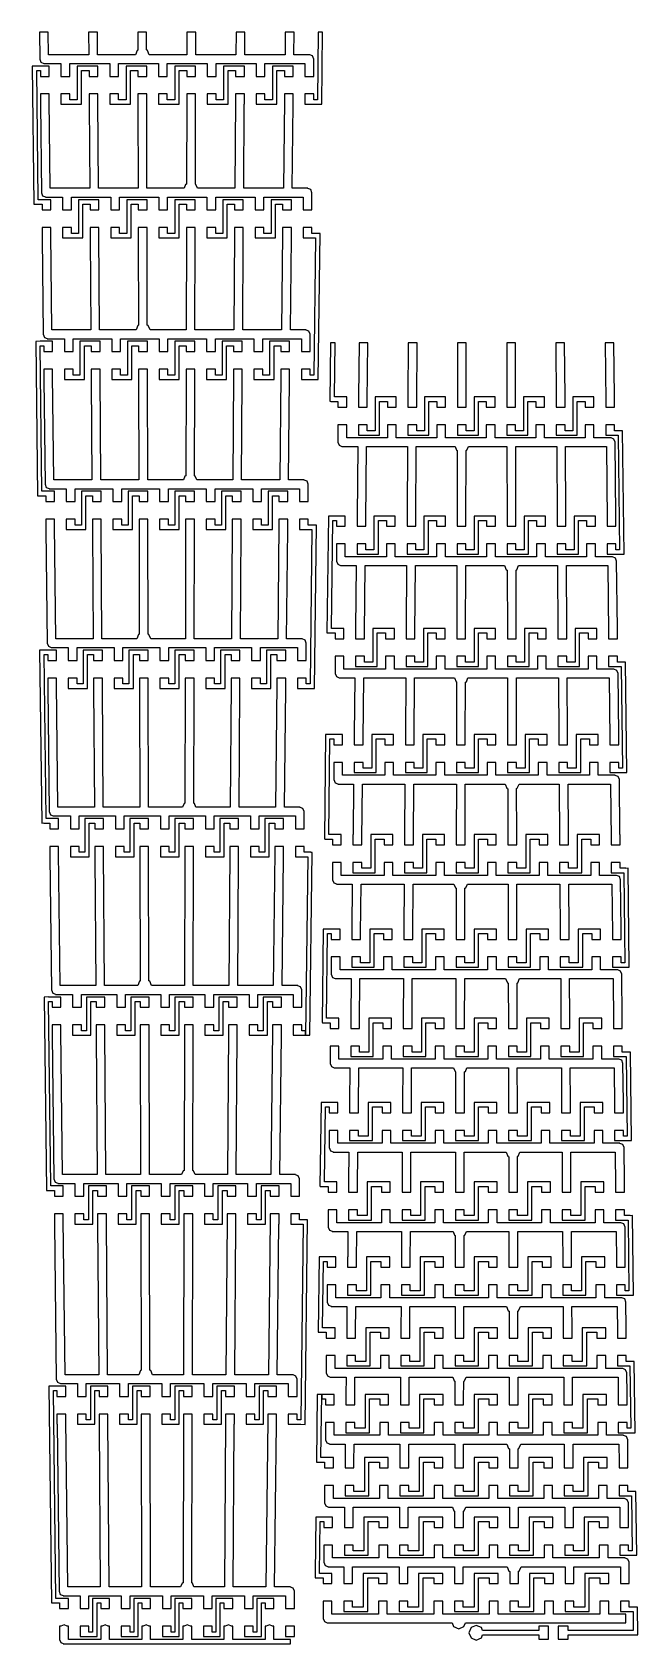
# Model space of a CAD drawing. Header units: metres. Extents: x 1 to 104, y 0 to 275.
import ezdxf

# ---------------------------------------------------------------- set-up
doc = ezdxf.new("R2010")
doc.units = ezdxf.units.M

msp = doc.modelspace()

# ---------------------------------------------------------------- linework, layer by layer
for p, q in [((3.54376, 275), (2.04376, 275)), ((2.04376, 275), (2.09354, 270.421)), ((3.58539, 271.171), (3.54376, 275)), ((11.9263, 275), (10.4263, 275)), ((10.4263, 275), (10.4512, 271.171)), ((11.9512, 271.171), (11.9263, 275)), ((20.3087, 275), (18.8087, 275)), ((18.8087, 275), (18.8154, 271.949)), ((20.3153, 271.971), (20.3087, 275)), ((27.1912, 275), (27.1829, 271.171)), ((28.6912, 275), (27.1912, 275)), ((28.6829, 271.171), (28.6912, 275)), ((35.5737, 275), (35.5488, 271.171)), ((37.0737, 275), (35.5737, 275)), ((37.0488, 271.171), (37.0737, 275)), ((43.9562, 275), (43.9146, 271.171)), ((45.4562, 275), (43.9562, 275)), ((45.4146, 271.171), (45.4562, 275)), ((49.5687, 275), (49.4279, 263.471)), ((50.3188, 275), (49.5687, 275)), ((50.1687, 262.711), (50.3188, 275)), ((2.09354, 270.421), (2.3132, 269.89)), ((2.3132, 269.89), (2.79843, 269.689)), ((2.79843, 269.689), (2.79843, 269.671)), ((2.79843, 269.671), (5.70627, 269.671)), ((10.4512, 271.171), (3.58539, 271.171)), ((5.70627, 269.671), (5.70627, 267.471)), ((7.20627, 269.671), (14.0238, 269.671)), ((7.20627, 267.471), (7.20627, 269.671)), ((18.4034, 271.171), (11.9512, 271.171)), ((14.0238, 269.671), (14.0238, 267.471)), ((15.5238, 267.471), (15.5238, 269.671)), ((15.5238, 269.671), (22.3412, 269.671)), ((18.7074, 271.905), (18.4034, 271.171)), ((18.8154, 271.949), (18.7074, 271.905)), ((20.4751, 271.905), (20.3153, 271.971)), ((20.7791, 271.171), (20.4751, 271.905)), ((27.1829, 271.171), (20.7791, 271.171)), ((22.3412, 269.671), (22.3412, 267.471)), ((23.8412, 267.471), (23.8412, 269.671)), ((23.8412, 269.671), (30.6587, 269.671)), ((35.5488, 271.171), (28.6829, 271.171)), ((30.6587, 269.671), (30.6587, 267.471)), ((32.1587, 267.471), (32.1587, 269.671)), ((32.1587, 269.671), (38.9762, 269.671)), ((43.9146, 271.171), (37.0488, 271.171)), ((38.9762, 269.671), (38.9762, 267.471)), ((40.4762, 267.471), (40.4762, 269.671)), ((40.4762, 269.671), (47.2937, 269.671)), ((48.1114, 271.171), (45.4146, 271.171)), ((47.2937, 269.671), (47.2937, 267.471)), ((48.1114, 271.143), (48.1114, 271.171)), ((48.5741, 270.951), (48.1114, 271.143)), ((48.7937, 270.421), (48.5741, 270.951)), ((48.7937, 267.471), (48.7937, 270.421)), ((1.58072, 269.228), (0.83078, 269.219)), ((0.83078, 269.219), (1.11855, 245.666)), ((1.58081, 269.221), (1.58072, 269.228)), ((3.70627, 269.221), (1.58081, 269.221)), ((1.85944, 246.416), (1.58997, 268.471)), ((1.58997, 268.471), (2.20627, 268.471)), ((2.20627, 268.471), (2.20627, 267.471)), ((2.20627, 267.471), (3.70627, 267.471)), ((3.70627, 267.471), (3.70627, 269.221)), ((5.70627, 267.471), (7.20627, 267.471)), ((12.0238, 269.221), (8.49002, 269.221)), ((8.49002, 269.221), (8.49002, 263.471)), ((9.24002, 268.471), (10.5238, 268.471)), ((9.24002, 262.721), (9.24002, 268.471)), ((10.5238, 268.471), (10.5238, 267.471)), ((10.5238, 267.471), (12.0238, 267.471)), ((12.0238, 267.471), (12.0238, 269.221)), ((14.0238, 267.471), (15.5238, 267.471)), ((20.3412, 269.221), (16.8075, 269.221)), ((16.8075, 269.221), (16.8075, 263.471)), ((17.5575, 268.471), (18.8412, 268.471)), ((17.5575, 262.721), (17.5575, 268.471)), ((18.8412, 268.471), (18.8412, 267.471)), ((18.8412, 267.471), (20.3412, 267.471)), ((20.3412, 267.471), (20.3412, 269.221)), ((22.3412, 267.471), (23.8412, 267.471)), ((28.6587, 269.221), (25.125, 269.221)), ((25.125, 269.221), (25.125, 263.471)), ((25.875, 268.471), (27.1587, 268.471)), ((25.875, 262.721), (25.875, 268.471)), ((27.1587, 268.471), (27.1587, 267.471)), ((27.1587, 267.471), (28.6587, 267.471)), ((28.6587, 267.471), (28.6587, 269.221)), ((30.6587, 267.471), (32.1587, 267.471)), ((36.9762, 269.221), (33.4425, 269.221)), ((33.4425, 269.221), (33.4425, 263.471)), ((34.1925, 268.471), (35.4762, 268.471)), ((34.1925, 262.721), (34.1925, 268.471)), ((35.4762, 268.471), (35.4762, 267.471)), ((35.4762, 267.471), (36.9762, 267.471)), ((36.9762, 267.471), (36.9762, 269.221)), ((38.9762, 267.471), (40.4762, 267.471)), ((45.2937, 269.221), (41.76, 269.221)), ((41.76, 269.221), (41.76, 263.471)), ((42.51, 268.471), (43.7937, 268.471)), ((42.51, 262.721), (42.51, 268.471)), ((43.7937, 268.471), (43.7937, 267.471)), ((43.7937, 267.471), (45.2937, 267.471)), ((45.2937, 267.471), (45.2937, 269.221)), ((47.2937, 267.471), (48.7937, 267.471)), ((3.70627, 264.471), (2.20627, 264.471)), ((2.20627, 264.471), (2.20627, 262.721)), ((3.70627, 263.471), (3.70627, 264.471)), ((7.20627, 264.471), (5.70627, 264.471)), ((5.70627, 264.471), (5.70627, 262.721)), ((7.20627, 263.471), (7.20627, 264.471)), ((12.0238, 264.471), (10.5238, 264.471)), ((10.5238, 264.471), (10.5238, 262.721)), ((12.0238, 263.471), (12.0238, 264.471)), ((15.5238, 264.471), (14.0238, 264.471)), ((14.0238, 264.471), (14.0238, 262.721)), ((15.5238, 263.471), (15.5238, 264.471)), ((20.3412, 264.471), (18.8412, 264.471)), ((18.8412, 264.471), (18.8412, 262.721)), ((20.3412, 263.471), (20.3412, 264.471)), ((23.8412, 264.471), (22.3412, 264.471)), ((22.3412, 264.471), (22.3412, 262.721)), ((23.8412, 263.471), (23.8412, 264.471)), ((28.6587, 264.471), (27.1587, 264.471)), ((27.1587, 264.471), (27.1587, 263.471)), ((28.6587, 262.721), (28.6587, 264.471)), ((32.1587, 264.471), (30.6587, 264.471)), ((30.6587, 264.471), (30.6587, 262.721)), ((32.1587, 263.471), (32.1587, 264.471)), ((36.9762, 264.471), (35.4762, 264.471)), ((35.4762, 264.471), (35.4762, 263.471)), ((36.9762, 262.721), (36.9762, 264.471)), ((40.4762, 264.471), (38.9762, 264.471)), ((38.9762, 264.471), (38.9762, 262.721)), ((40.4762, 263.471), (40.4762, 264.471)), ((45.2937, 264.471), (43.7937, 264.471)), ((43.7937, 264.471), (43.7937, 263.471)), ((45.2937, 262.721), (45.2937, 264.471)), ((48.7937, 264.471), (47.2937, 264.471)), ((47.2937, 264.471), (47.2937, 262.721)), ((48.7937, 263.471), (48.7937, 264.471)), ((2.20627, 262.721), (2.21452, 262.721)), ((2.21452, 262.721), (2.3808, 247.616)), ((3.87254, 248.366), (3.70627, 263.471)), ((5.70627, 262.721), (9.24002, 262.721)), ((8.49002, 263.471), (7.20627, 263.471)), ((10.5238, 262.721), (10.5287, 262.721)), ((10.5287, 262.721), (10.6235, 248.366)), ((12.1235, 248.366), (12.0238, 263.471)), ((14.0238, 262.721), (17.5575, 262.721)), ((16.8075, 263.471), (15.5238, 263.471)), ((18.8412, 262.721), (18.8429, 262.721)), ((18.8429, 262.721), (18.8745, 248.366)), ((20.3745, 248.366), (20.3412, 263.471)), ((22.3412, 262.721), (25.875, 262.721)), ((25.125, 263.471), (23.8412, 263.471)), ((27.1587, 263.471), (27.127, 249.066)), ((28.627, 249.045), (28.6571, 262.721)), ((28.6571, 262.721), (28.6587, 262.721)), ((30.6587, 262.721), (34.1925, 262.721)), ((33.4425, 263.471), (32.1587, 263.471)), ((35.4762, 263.471), (35.3765, 248.366)), ((36.8765, 248.366), (36.9713, 262.721)), ((36.9713, 262.721), (36.9762, 262.721)), ((38.9762, 262.721), (42.51, 262.721)), ((41.76, 263.471), (40.4762, 263.471)), ((43.7937, 263.471), (43.6274, 248.366)), ((45.1274, 248.366), (45.2855, 262.721)), ((45.2855, 262.721), (45.2937, 262.721)), ((47.2937, 262.721), (49.4187, 262.721)), ((49.4279, 263.471), (48.7937, 263.471)), ((49.4187, 262.721), (50.1687, 262.711)), ((2.3808, 247.616), (2.60046, 247.086)), ((10.6235, 248.366), (3.87254, 248.366)), ((18.8745, 248.366), (12.1235, 248.366)), ((26.7048, 248.366), (20.3745, 248.366)), ((26.9674, 249), (26.7048, 248.366)), ((27.127, 249.066), (26.9674, 249)), ((28.7352, 249), (28.627, 249.045)), ((28.9977, 248.366), (28.7352, 249)), ((35.3765, 248.366), (28.9977, 248.366)), ((43.6274, 248.366), (36.8765, 248.366)), ((47.8241, 248.366), (45.1274, 248.366)), ((47.8241, 248.338), (47.8241, 248.366)), ((48.2868, 248.146), (47.8241, 248.338)), ((48.5064, 247.616), (48.2868, 248.146)), ((48.5064, 244.666), (48.5064, 247.616)), ((1.11855, 245.666), (1.49355, 245.671)), ((1.49355, 245.671), (1.49355, 245.666)), ((1.49355, 245.666), (2.49355, 245.666)), ((3.99355, 246.416), (1.85944, 246.416)), ((2.49355, 245.666), (2.49355, 244.666)), ((2.60046, 247.086), (3.08571, 246.885)), ((3.08571, 246.885), (3.08571, 246.866)), ((3.08571, 246.866), (5.99355, 246.866)), ((3.99355, 244.666), (3.99355, 246.416)), ((5.99355, 246.866), (5.99355, 244.666)), ((7.49355, 246.866), (14.1961, 246.866)), ((7.49355, 244.666), (7.49355, 246.866)), ((12.1961, 246.416), (8.71983, 246.416)), ((8.71983, 246.416), (8.71983, 240.666)), ((9.46983, 245.666), (10.6961, 245.666)), ((9.46983, 239.916), (9.46983, 245.666)), ((10.6961, 245.666), (10.6961, 244.666)), ((12.1961, 244.666), (12.1961, 246.416)), ((14.1961, 246.866), (14.1961, 244.666)), ((15.6961, 244.666), (15.6961, 246.866)), ((15.6961, 246.866), (22.3987, 246.866)), ((20.3987, 246.416), (16.9224, 246.416)), ((16.9224, 246.416), (16.9224, 240.666)), ((17.6724, 245.666), (18.8987, 245.666)), ((17.6724, 239.916), (17.6724, 245.666)), ((18.8987, 245.666), (18.8987, 244.666)), ((20.3987, 244.666), (20.3987, 246.416)), ((22.3987, 246.866), (22.3987, 244.666)), ((23.8987, 244.666), (23.8987, 246.866)), ((23.8987, 246.866), (30.6013, 246.866)), ((28.6013, 246.416), (25.125, 246.416)), ((25.125, 246.416), (25.125, 240.666)), ((25.875, 245.666), (27.1013, 245.666)), ((25.875, 239.916), (25.875, 245.666)), ((27.1013, 245.666), (27.1013, 244.666)), ((28.6013, 244.666), (28.6013, 246.416)), ((30.6013, 246.866), (30.6013, 244.666)), ((32.1013, 244.666), (32.1013, 246.866)), ((32.1013, 246.866), (38.8039, 246.866)), ((36.8039, 246.416), (33.3276, 246.416)), ((33.3276, 246.416), (33.3276, 240.666)), ((34.0776, 245.666), (35.3039, 245.666)), ((34.0776, 239.916), (34.0776, 245.666)), ((35.3039, 245.666), (35.3039, 244.666)), ((36.8039, 244.666), (36.8039, 246.416)), ((38.8039, 246.866), (38.8039, 244.666)), ((40.3039, 244.666), (40.3039, 246.866)), ((40.3039, 246.866), (47.0064, 246.866)), ((45.0064, 246.416), (41.5302, 246.416)), ((41.5302, 246.416), (41.5302, 240.666)), ((42.2802, 245.666), (43.5064, 245.666)), ((42.2802, 239.916), (42.2802, 245.666)), ((43.5064, 245.666), (43.5064, 244.666)), ((45.0064, 244.666), (45.0064, 246.416)), ((47.0064, 246.866), (47.0064, 244.666)), ((2.49355, 244.666), (3.99355, 244.666)), ((5.99355, 244.666), (7.49355, 244.666)), ((10.6961, 244.666), (12.1961, 244.666)), ((14.1961, 244.666), (15.6961, 244.666)), ((18.8987, 244.666), (20.3987, 244.666)), ((22.3987, 244.666), (23.8987, 244.666)), ((27.1013, 244.666), (28.6013, 244.666)), ((30.6013, 244.666), (32.1013, 244.666)), ((35.3039, 244.666), (36.8039, 244.666)), ((38.8039, 244.666), (40.3039, 244.666)), ((43.5064, 244.666), (45.0064, 244.666)), ((47.0064, 244.666), (48.5064, 244.666)), ((3.99355, 241.666), (2.49355, 241.666)), ((2.49355, 241.666), (2.49355, 239.916)), ((2.49355, 239.916), (2.50189, 239.916)), ((2.50189, 239.916), (2.68515, 223.455)), ((3.99355, 240.666), (3.99355, 241.666)), ((4.1768, 224.205), (3.99355, 240.666)), ((7.49355, 241.666), (5.99355, 241.666)), ((5.99355, 241.666), (5.99355, 239.916)), ((5.99355, 239.916), (9.46983, 239.916)), ((7.49355, 240.666), (7.49355, 241.666)), ((8.71983, 240.666), (7.49355, 240.666)), ((12.1961, 241.666), (10.6961, 241.666)), ((10.6961, 241.666), (10.6961, 239.916)), ((10.6961, 239.916), (10.7011, 239.916)), ((10.7011, 239.916), (10.8061, 224.205)), ((12.1961, 240.666), (12.1961, 241.666)), ((12.3061, 224.205), (12.1961, 240.666)), ((15.6961, 241.666), (14.1961, 241.666)), ((14.1961, 241.666), (14.1961, 239.916)), ((14.1961, 239.916), (17.6724, 239.916)), ((15.6961, 240.666), (15.6961, 241.666)), ((16.9224, 240.666), (15.6961, 240.666)), ((20.3987, 241.666), (18.8987, 241.666)), ((18.8987, 241.666), (18.8987, 239.916)), ((18.8987, 239.916), (18.9004, 239.916)), ((18.9004, 239.916), (18.9336, 224.984)), ((20.3987, 240.666), (20.3987, 241.666)), ((20.4336, 225.005), (20.3987, 240.666)), ((23.8987, 241.666), (22.3987, 241.666)), ((22.3987, 241.666), (22.3987, 239.916)), ((22.3987, 239.916), (25.875, 239.916)), ((23.8987, 240.666), (23.8987, 241.666)), ((25.125, 240.666), (23.8987, 240.666)), ((27.1013, 240.666), (27.0646, 224.205)), ((28.6013, 241.666), (27.1013, 241.666)), ((27.1013, 241.666), (27.1013, 240.666)), ((28.5646, 224.205), (28.5996, 239.916)), ((28.5996, 239.916), (28.6013, 239.916)), ((28.6013, 239.916), (28.6013, 241.666)), ((32.1013, 241.666), (30.6013, 241.666)), ((30.6013, 241.666), (30.6013, 239.916)), ((30.6013, 239.916), (34.0776, 239.916)), ((32.1013, 240.666), (32.1013, 241.666)), ((33.3276, 240.666), (32.1013, 240.666)), ((35.3039, 240.666), (35.1939, 224.205)), ((36.8039, 241.666), (35.3039, 241.666)), ((35.3039, 241.666), (35.3039, 240.666)), ((36.6939, 224.205), (36.7989, 239.916)), ((36.7989, 239.916), (36.8039, 239.916)), ((36.8039, 239.916), (36.8039, 241.666)), ((40.3039, 241.666), (38.8039, 241.666)), ((38.8039, 241.666), (38.8039, 239.916)), ((38.8039, 239.916), (42.2802, 239.916)), ((40.3039, 240.666), (40.3039, 241.666)), ((41.5302, 240.666), (40.3039, 240.666)), ((43.5064, 240.666), (43.3232, 224.205)), ((45.0064, 241.666), (43.5064, 241.666)), ((43.5064, 241.666), (43.5064, 240.666)), ((44.8232, 224.205), (44.9981, 239.916)), ((44.9981, 239.916), (45.0064, 239.916)), ((45.0064, 239.916), (45.0064, 241.666)), ((48.5064, 241.666), (47.0064, 241.666)), ((47.0064, 241.666), (47.0064, 239.916)), ((47.0064, 239.916), (49.1223, 239.916)), ((48.5064, 240.666), (48.5064, 241.666)), ((49.7021, 240.666), (48.5064, 240.666)), ((49.1223, 239.916), (48.8363, 216.505)), ((49.577, 215.746), (49.8814, 240.655)), ((49.7021, 240.657), (49.7021, 240.666)), ((49.8814, 240.655), (49.7021, 240.657)), ((2.68515, 223.455), (2.90482, 222.925)), ((2.90482, 222.925), (3.39005, 222.724)), ((10.8061, 224.205), (4.1768, 224.205)), ((18.5217, 224.205), (12.3061, 224.205)), ((18.8257, 224.939), (18.5217, 224.205)), ((18.9336, 224.984), (18.8257, 224.939)), ((20.5935, 224.939), (20.4336, 225.005)), ((20.8974, 224.205), (20.5935, 224.939)), ((27.0646, 224.205), (20.8974, 224.205)), ((35.1939, 224.205), (28.5646, 224.205)), ((43.3232, 224.205), (36.6939, 224.205)), ((47.5197, 224.205), (44.8232, 224.205)), ((47.5197, 224.177), (47.5197, 224.205)), ((47.9824, 223.986), (47.5197, 224.177)), ((48.2021, 223.455), (47.9824, 223.986)), ((48.2021, 220.505), (48.2021, 223.455)), ((2.1734, 222.263), (1.42345, 222.253)), ((1.42345, 222.253), (1.74533, 195.908)), ((2.17349, 222.255), (2.1734, 222.263)), ((4.2979, 222.255), (2.17349, 222.255)), ((2.48624, 196.658), (2.18265, 221.505)), ((2.18265, 221.505), (2.7979, 221.505)), ((2.7979, 221.505), (2.7979, 220.505)), ((2.7979, 220.505), (4.2979, 220.505)), ((3.39005, 222.724), (3.39005, 222.705)), ((3.39005, 222.705), (6.2979, 222.705)), ((4.2979, 220.505), (4.2979, 222.255)), ((6.2979, 222.705), (6.2979, 220.505)), ((6.2979, 220.505), (7.7979, 220.505)), ((7.7979, 222.705), (14.3787, 222.705)), ((7.7979, 220.505), (7.7979, 222.705)), ((12.3787, 222.255), (8.96332, 222.255)), ((8.96332, 222.255), (8.96332, 216.505)), ((9.71332, 221.505), (10.8787, 221.505)), ((9.71332, 215.755), (9.71332, 221.505)), ((10.8787, 221.505), (10.8787, 220.505)), ((10.8787, 220.505), (12.3787, 220.505)), ((12.3787, 220.505), (12.3787, 222.255)), ((14.3787, 222.705), (14.3787, 220.505)), ((14.3787, 220.505), (15.8787, 220.505)), ((15.8787, 220.505), (15.8787, 222.705)), ((15.8787, 222.705), (22.4596, 222.705)), ((20.4596, 222.255), (17.0442, 222.255)), ((17.0442, 222.255), (17.0442, 216.505)), ((17.7942, 221.505), (18.9596, 221.505)), ((17.7942, 215.755), (17.7942, 221.505)), ((18.9596, 221.505), (18.9596, 220.505)), ((18.9596, 220.505), (20.4596, 220.505)), ((20.4596, 220.505), (20.4596, 222.255)), ((22.4596, 222.705), (22.4596, 220.505)), ((22.4596, 220.505), (23.9596, 220.505)), ((23.9596, 220.505), (23.9596, 222.705)), ((23.9596, 222.705), (30.5404, 222.705)), ((28.5404, 222.255), (25.125, 222.255)), ((25.125, 222.255), (25.125, 216.505)), ((25.875, 221.505), (27.0404, 221.505)), ((25.875, 215.755), (25.875, 221.505)), ((27.0404, 221.505), (27.0404, 220.505)), ((27.0404, 220.505), (28.5404, 220.505)), ((28.5404, 220.505), (28.5404, 222.255)), ((30.5404, 222.705), (30.5404, 220.505)), ((30.5404, 220.505), (32.0404, 220.505)), ((32.0404, 220.505), (32.0404, 222.705)), ((32.0404, 222.705), (38.6213, 222.705)), ((36.6213, 222.255), (33.2058, 222.255)), ((33.2058, 222.255), (33.2058, 216.505)), ((33.9558, 221.505), (35.1213, 221.505)), ((33.9558, 215.755), (33.9558, 221.505)), ((35.1213, 221.505), (35.1213, 220.505)), ((35.1213, 220.505), (36.6213, 220.505)), ((36.6213, 220.505), (36.6213, 222.255)), ((38.6213, 222.705), (38.6213, 220.505)), ((38.6213, 220.505), (40.1213, 220.505)), ((40.1213, 220.505), (40.1213, 222.705)), ((40.1213, 222.705), (46.7021, 222.705)), ((44.7021, 222.255), (41.2867, 222.255)), ((41.2867, 222.255), (41.2867, 216.505)), ((42.0367, 221.505), (43.2021, 221.505)), ((42.0367, 215.755), (42.0367, 221.505)), ((43.2021, 221.505), (43.2021, 220.505)), ((43.2021, 220.505), (44.7021, 220.505)), ((44.7021, 220.505), (44.7021, 222.255)), ((46.7021, 222.705), (46.7021, 220.505)), ((46.7021, 220.505), (48.2021, 220.505)), ((51.6812, 222), (51.5592, 212.015)), ((52.4312, 222), (51.6812, 222)), ((52.3183, 212.755), (52.4312, 222)), ((56.5438, 222), (56.4433, 212.755)), ((58.0438, 222), (56.5438, 222)), ((57.9351, 212.005), (58.0438, 222)), ((64.9263, 222), (64.866, 212.755)), ((66.4263, 222), (64.9263, 222)), ((66.3611, 212.005), (66.4263, 222)), ((73.3087, 222), (73.2887, 212.755)), ((74.8087, 222), (73.3087, 222)), ((74.787, 212.005), (74.8087, 222)), ((83.1912, 222), (81.6912, 222)), ((81.6912, 222), (81.713, 212.005)), ((83.2113, 212.755), (83.1912, 222)), ((91.5737, 222), (90.0737, 222)), ((90.0737, 222), (90.1389, 212.005)), ((91.634, 212.755), (91.5737, 222)), ((99.9562, 222), (98.4562, 222)), ((98.4562, 222), (98.5649, 212.005)), ((100.057, 212.755), (99.9562, 222)), ((4.2979, 217.505), (2.7979, 217.505)), ((2.7979, 217.505), (2.7979, 215.755)), ((4.2979, 216.505), (4.2979, 217.505)), ((7.7979, 217.505), (6.2979, 217.505)), ((6.2979, 217.505), (6.2979, 215.755)), ((7.7979, 216.505), (7.7979, 217.505)), ((12.3787, 217.505), (10.8787, 217.505)), ((10.8787, 217.505), (10.8787, 215.755)), ((12.3787, 216.505), (12.3787, 217.505)), ((15.8787, 217.505), (14.3787, 217.505)), ((14.3787, 217.505), (14.3787, 215.755)), ((15.8787, 216.505), (15.8787, 217.505)), ((20.4596, 217.505), (18.9596, 217.505)), ((18.9596, 217.505), (18.9596, 215.755)), ((20.4596, 216.505), (20.4596, 217.505)), ((23.9596, 217.505), (22.4596, 217.505)), ((22.4596, 217.505), (22.4596, 215.755)), ((23.9596, 216.505), (23.9596, 217.505)), ((28.5404, 217.505), (27.0404, 217.505)), ((27.0404, 217.505), (27.0404, 216.505)), ((28.5404, 215.755), (28.5404, 217.505)), ((32.0404, 217.505), (30.5404, 217.505)), ((30.5404, 217.505), (30.5404, 215.755)), ((32.0404, 216.505), (32.0404, 217.505)), ((36.6213, 217.505), (35.1213, 217.505)), ((35.1213, 217.505), (35.1213, 216.505)), ((36.6213, 215.755), (36.6213, 217.505)), ((40.1213, 217.505), (38.6213, 217.505)), ((38.6213, 217.505), (38.6213, 215.755)), ((40.1213, 216.505), (40.1213, 217.505)), ((44.7021, 217.505), (43.2021, 217.505)), ((43.2021, 217.505), (43.2021, 216.505)), ((44.7021, 215.755), (44.7021, 217.505)), ((48.2021, 217.505), (46.7021, 217.505)), ((46.7021, 217.505), (46.7021, 215.755)), ((48.2021, 216.505), (48.2021, 217.505)), ((2.7979, 215.755), (2.80632, 215.755)), ((2.80632, 215.755), (3.0076, 197.858)), ((4.49916, 198.608), (4.2979, 216.505)), ((6.2979, 215.755), (9.71332, 215.755)), ((8.96332, 216.505), (7.7979, 216.505)), ((10.8787, 215.755), (10.8838, 215.755)), ((10.8838, 215.755), (10.9995, 198.608)), ((12.4995, 198.608), (12.3787, 216.505)), ((14.3787, 215.755), (17.7942, 215.755)), ((17.0442, 216.505), (15.8787, 216.505)), ((18.9596, 215.755), (18.9613, 215.755)), ((18.9613, 215.755), (18.9998, 198.608)), ((20.4998, 198.608), (20.4596, 216.505)), ((22.4596, 215.755), (25.875, 215.755)), ((25.125, 216.505), (23.9596, 216.505)), ((27.0404, 216.505), (27.0017, 199.308)), ((28.5017, 199.287), (28.5387, 215.755)), ((28.5387, 215.755), (28.5404, 215.755)), ((30.5404, 215.755), (33.9558, 215.755)), ((33.2058, 216.505), (32.0404, 216.505)), ((35.1213, 216.505), (35.0005, 198.608)), ((36.5005, 198.608), (36.6162, 215.755)), ((36.6162, 215.755), (36.6213, 215.755)), ((38.6213, 215.755), (42.0367, 215.755)), ((41.2867, 216.505), (40.1213, 216.505)), ((43.2021, 216.505), (43.0008, 198.608)), ((44.5008, 198.608), (44.6937, 215.755)), ((44.6937, 215.755), (44.7021, 215.755)), ((46.7021, 215.755), (48.8271, 215.755)), ((48.8363, 216.505), (48.2021, 216.505)), ((48.8271, 215.755), (49.577, 215.746)), ((51.5592, 212.015), (51.7063, 212.014)), ((51.7063, 212.014), (51.7063, 212.005)), ((51.7063, 212.005), (52.9351, 212.005)), ((54.4351, 212.755), (52.3183, 212.755)), ((52.9351, 212.005), (52.9351, 211.005)), ((54.4351, 211.005), (54.4351, 212.755)), ((56.4433, 212.755), (56.4351, 212.755)), ((56.4351, 212.755), (56.4351, 211.005)), ((57.9351, 211.005), (57.9351, 212.005)), ((62.8611, 212.755), (59.2731, 212.755)), ((59.2731, 212.755), (59.2731, 207.005)), ((60.0231, 212.005), (61.3611, 212.005)), ((60.0231, 206.255), (60.0231, 212.005)), ((61.3611, 212.005), (61.3611, 211.005)), ((62.8611, 211.005), (62.8611, 212.755)), ((64.866, 212.755), (64.8611, 212.755)), ((64.8611, 212.755), (64.8611, 211.005)), ((66.3611, 211.005), (66.3611, 212.005)), ((71.287, 212.755), (67.6991, 212.755)), ((67.6991, 212.755), (67.6991, 207.005)), ((68.4491, 212.005), (69.787, 212.005)), ((68.4491, 206.255), (68.4491, 212.005)), ((69.787, 212.005), (69.787, 211.005)), ((71.287, 211.005), (71.287, 212.755)), ((73.2887, 212.755), (73.287, 212.755)), ((73.287, 212.755), (73.287, 211.005)), ((74.787, 211.005), (74.787, 212.005)), ((79.713, 212.755), (76.125, 212.755)), ((76.125, 212.755), (76.125, 207.005)), ((76.875, 212.005), (78.213, 212.005)), ((76.875, 206.255), (76.875, 212.005)), ((78.213, 212.005), (78.213, 211.005)), ((79.713, 211.005), (79.713, 212.755)), ((81.713, 212.005), (81.713, 211.005)), ((83.213, 212.755), (83.2113, 212.755)), ((83.213, 211.005), (83.213, 212.755)), ((88.1389, 212.755), (84.5509, 212.755)), ((84.5509, 212.755), (84.5509, 207.005)), ((85.3009, 212.005), (86.6389, 212.005)), ((85.3009, 206.255), (85.3009, 212.005)), ((86.6389, 212.005), (86.6389, 211.005)), ((88.1389, 211.005), (88.1389, 212.755)), ((90.1389, 212.005), (90.1389, 211.005)), ((91.6389, 212.755), (91.634, 212.755)), ((91.6389, 211.005), (91.6389, 212.755)), ((96.5649, 212.755), (92.9769, 212.755)), ((92.9769, 212.755), (92.9769, 207.005)), ((93.7269, 212.005), (95.0649, 212.005)), ((93.7269, 206.255), (93.7269, 212.005)), ((95.0649, 212.005), (95.0649, 211.005)), ((96.5649, 211.005), (96.5649, 212.755)), ((98.5649, 212.005), (98.5649, 211.005)), ((100.065, 212.755), (100.057, 212.755)), ((100.065, 211.005), (100.065, 212.755)), ((52.9351, 211.005), (54.4351, 211.005)), ((56.4351, 211.005), (57.9351, 211.005)), ((61.3611, 211.005), (62.8611, 211.005)), ((64.8611, 211.005), (66.3611, 211.005)), ((69.787, 211.005), (71.287, 211.005)), ((73.287, 211.005), (74.787, 211.005)), ((78.213, 211.005), (79.713, 211.005)), ((81.713, 211.005), (83.213, 211.005)), ((86.6389, 211.005), (88.1389, 211.005)), ((90.1389, 211.005), (91.6389, 211.005)), ((95.0649, 211.005), (96.5649, 211.005)), ((98.5649, 211.005), (100.065, 211.005)), ((54.4351, 208.005), (52.9351, 208.005)), ((52.9351, 208.005), (52.9351, 205.055)), ((54.4351, 205.805), (54.4351, 208.005)), ((57.9351, 208.005), (56.4351, 208.005)), ((56.4351, 208.005), (56.4351, 206.255)), ((56.4351, 206.255), (60.0231, 206.255)), ((57.9351, 207.005), (57.9351, 208.005)), ((59.2731, 207.005), (57.9351, 207.005)), ((62.8611, 208.005), (61.3611, 208.005)), ((61.3611, 208.005), (61.3611, 205.805)), ((62.8611, 205.805), (62.8611, 208.005)), ((66.3611, 208.005), (64.8611, 208.005)), ((64.8611, 208.005), (64.8611, 206.255)), ((64.8611, 206.255), (68.4491, 206.255)), ((66.3611, 207.005), (66.3611, 208.005)), ((67.6991, 207.005), (66.3611, 207.005)), ((71.287, 208.005), (69.787, 208.005)), ((69.787, 208.005), (69.787, 205.805)), ((71.287, 205.805), (71.287, 208.005)), ((74.787, 208.005), (73.287, 208.005)), ((73.287, 208.005), (73.287, 206.255)), ((73.287, 206.255), (76.875, 206.255)), ((74.787, 207.005), (74.787, 208.005)), ((76.125, 207.005), (74.787, 207.005)), ((79.713, 208.005), (78.213, 208.005)), ((78.213, 208.005), (78.213, 205.805)), ((79.713, 205.805), (79.713, 208.005)), ((83.213, 208.005), (81.713, 208.005)), ((81.713, 208.005), (81.713, 206.255)), ((81.713, 206.255), (85.3009, 206.255)), ((83.213, 207.005), (83.213, 208.005)), ((84.5509, 207.005), (83.213, 207.005)), ((88.1389, 208.005), (86.6389, 208.005)), ((86.6389, 208.005), (86.6389, 205.805)), ((88.1389, 205.805), (88.1389, 208.005)), ((91.6389, 208.005), (90.1389, 208.005)), ((90.1389, 208.005), (90.1389, 206.255)), ((90.1389, 206.255), (93.7269, 206.255)), ((91.6389, 207.005), (91.6389, 208.005)), ((92.9769, 207.005), (91.6389, 207.005)), ((96.5649, 208.005), (95.0649, 208.005)), ((95.0649, 208.005), (95.0649, 205.805)), ((96.5649, 205.805), (96.5649, 208.005)), ((100.065, 208.005), (98.5649, 208.005)), ((98.5649, 208.005), (98.5649, 206.255)), ((98.5649, 206.255), (100.699, 206.255)), ((100.065, 207.005), (100.065, 208.005)), ((101.065, 207.005), (100.065, 207.005)), ((100.699, 206.255), (100.938, 186.688)), ((101.44, 207.005), (101.065, 207)), ((101.065, 207), (101.065, 207.005)), ((101.697, 185.939), (101.44, 207.005)), ((52.9351, 205.055), (53.1548, 204.524)), ((53.1548, 204.524), (53.6175, 204.333)), ((53.6175, 204.333), (53.6175, 204.305)), ((53.6175, 204.305), (56.3143, 204.305)), ((61.3611, 205.805), (54.4351, 205.805)), ((56.3143, 204.305), (56.1872, 192.438)), ((57.6792, 191.688), (57.8143, 204.305)), ((57.8143, 204.305), (64.7886, 204.305)), ((69.787, 205.805), (62.8611, 205.805)), ((64.7886, 204.305), (64.7123, 192.438)), ((66.2075, 191.688), (66.2886, 204.305)), ((66.2886, 204.305), (72.8906, 204.305)), ((78.213, 205.805), (71.287, 205.805)), ((72.8906, 204.305), (73.1531, 203.671)), ((73.1531, 203.671), (73.2614, 203.626)), ((73.2614, 203.626), (73.2374, 192.438)), ((74.7358, 191.688), (74.7614, 203.605)), ((74.7614, 203.605), (74.9209, 203.671)), ((74.9209, 203.671), (75.1835, 204.305)), ((75.1835, 204.305), (81.7371, 204.305)), ((86.6389, 205.805), (79.713, 205.805)), ((81.7371, 204.305), (81.7642, 191.688)), ((83.2625, 192.438), (83.2371, 204.305)), ((83.2371, 204.305), (90.2114, 204.305)), ((95.0649, 205.805), (88.1389, 205.805)), ((90.2114, 204.305), (90.2925, 191.688)), ((91.7877, 192.438), (91.7114, 204.305)), ((91.7114, 204.305), (98.6856, 204.305)), ((99.4727, 205.805), (96.5649, 205.805)), ((98.6856, 204.305), (98.8208, 191.688)), ((99.4727, 205.786), (99.4727, 205.805)), ((99.9579, 205.585), (99.4727, 205.786)), ((100.178, 205.055), (99.9579, 205.585)), ((100.313, 192.438), (100.178, 205.055)), ((10.9995, 198.608), (4.49916, 198.608)), ((18.9998, 198.608), (12.4995, 198.608)), ((26.5795, 198.608), (20.4998, 198.608)), ((26.842, 199.242), (26.5795, 198.608)), ((27.0017, 199.308), (26.842, 199.242)), ((28.6098, 199.242), (28.5017, 199.287)), ((28.8724, 198.608), (28.6098, 199.242)), ((35.0005, 198.608), (28.8724, 198.608)), ((43.0008, 198.608), (36.5005, 198.608)), ((47.1973, 198.608), (44.5008, 198.608)), ((47.1973, 198.58), (47.1973, 198.608)), ((47.66, 198.388), (47.1973, 198.58)), ((47.8797, 197.858), (47.66, 198.388)), ((1.74533, 195.908), (2.12033, 195.913)), ((2.12033, 195.913), (2.12033, 195.908)), ((2.12033, 195.908), (3.12033, 195.908)), ((4.62033, 196.658), (2.48624, 196.658)), ((3.0076, 197.858), (3.22726, 197.328)), ((3.12033, 195.908), (3.12033, 194.908)), ((3.22726, 197.328), (3.71249, 197.127)), ((3.71249, 197.127), (3.71249, 197.108)), ((3.71249, 197.108), (6.62033, 197.108)), ((4.62033, 194.908), (4.62033, 196.658)), ((6.62033, 197.108), (6.62033, 194.908)), ((8.12033, 197.108), (14.5722, 197.108)), ((8.12033, 194.908), (8.12033, 197.108)), ((12.5722, 196.658), (9.22127, 196.658)), ((9.22127, 196.658), (9.22127, 190.908)), ((9.97127, 195.908), (11.0722, 195.908)), ((9.97127, 190.158), (9.97127, 195.908)), ((11.0722, 195.908), (11.0722, 194.908)), ((12.5722, 194.908), (12.5722, 196.658)), ((14.5722, 197.108), (14.5722, 194.908)), ((16.0722, 194.908), (16.0722, 197.108)), ((16.0722, 197.108), (22.5241, 197.108)), ((20.5241, 196.658), (17.1731, 196.658)), ((17.1731, 196.658), (17.1731, 190.908)), ((17.9231, 195.908), (19.0241, 195.908)), ((17.9231, 190.158), (17.9231, 195.908)), ((19.0241, 195.908), (19.0241, 194.908)), ((20.5241, 194.908), (20.5241, 196.658)), ((22.5241, 197.108), (22.5241, 194.908)), ((24.0241, 194.908), (24.0241, 197.108)), ((24.0241, 197.108), (30.4759, 197.108)), ((28.4759, 196.658), (25.125, 196.658)), ((25.125, 196.658), (25.125, 190.908)), ((25.875, 195.908), (26.9759, 195.908)), ((25.875, 190.158), (25.875, 195.908)), ((26.9759, 195.908), (26.9759, 194.908)), ((28.4759, 194.908), (28.4759, 196.658)), ((30.4759, 197.108), (30.4759, 194.908)), ((31.9759, 194.908), (31.9759, 197.108)), ((31.9759, 197.108), (38.4278, 197.108)), ((36.4278, 196.658), (33.0769, 196.658)), ((33.0769, 196.658), (33.0769, 190.908)), ((33.8269, 195.908), (34.9278, 195.908)), ((33.8269, 190.158), (33.8269, 195.908)), ((34.9278, 195.908), (34.9278, 194.908)), ((36.4278, 194.908), (36.4278, 196.658)), ((38.4278, 197.108), (38.4278, 194.908)), ((39.9278, 194.908), (39.9278, 197.108)), ((39.9278, 197.108), (46.3797, 197.108)), ((44.3797, 196.658), (41.0287, 196.658)), ((41.0287, 196.658), (41.0287, 190.908)), ((41.7787, 195.908), (42.8797, 195.908)), ((41.7787, 190.158), (41.7787, 195.908)), ((42.8797, 195.908), (42.8797, 194.908)), ((44.3797, 194.908), (44.3797, 196.658)), ((46.3797, 197.108), (46.3797, 194.908)), ((47.8797, 194.908), (47.8797, 197.858)), ((3.12033, 194.908), (4.62033, 194.908)), ((6.62033, 194.908), (8.12033, 194.908)), ((11.0722, 194.908), (12.5722, 194.908)), ((14.5722, 194.908), (16.0722, 194.908)), ((19.0241, 194.908), (20.5241, 194.908)), ((22.5241, 194.908), (24.0241, 194.908)), ((26.9759, 194.908), (28.4759, 194.908)), ((30.4759, 194.908), (31.9759, 194.908)), ((34.9278, 194.908), (36.4278, 194.908)), ((38.4278, 194.908), (39.9278, 194.908)), ((42.8797, 194.908), (44.3797, 194.908)), ((46.3797, 194.908), (47.8797, 194.908)), ((4.62033, 191.908), (3.12033, 191.908)), ((3.12033, 191.908), (3.12033, 190.158)), ((3.12033, 190.158), (3.12885, 190.158)), ((3.12885, 190.158), (3.34921, 170.739)), ((4.62033, 190.908), (4.62033, 191.908)), ((4.8407, 171.489), (4.62033, 190.908)), ((8.12033, 191.908), (6.62033, 191.908)), ((6.62033, 191.908), (6.62033, 190.158)), ((6.62033, 190.158), (9.97127, 190.158)), ((8.12033, 190.908), (8.12033, 191.908)), ((9.22127, 190.908), (8.12033, 190.908)), ((12.5722, 191.908), (11.0722, 191.908)), ((11.0722, 191.908), (11.0722, 190.158)), ((11.0722, 190.158), (11.0773, 190.158)), ((11.0773, 190.158), (11.2044, 171.489)), ((12.5722, 190.908), (12.5722, 191.908)), ((12.7044, 171.489), (12.5722, 190.908)), ((16.0722, 191.908), (14.5722, 191.908)), ((14.5722, 191.908), (14.5722, 190.158)), ((14.5722, 190.158), (17.9231, 190.158)), ((16.0722, 190.908), (16.0722, 191.908)), ((17.1731, 190.908), (16.0722, 190.908)), ((20.5241, 191.908), (19.0241, 191.908)), ((19.0241, 191.908), (19.0241, 190.158)), ((19.0241, 190.158), (19.0258, 190.158)), ((19.0258, 190.158), (19.0664, 172.267)), ((20.5241, 190.908), (20.5241, 191.908)), ((20.5663, 172.289), (20.5241, 190.908)), ((24.0241, 191.908), (22.5241, 191.908)), ((22.5241, 191.908), (22.5241, 190.158)), ((22.5241, 190.158), (25.875, 190.158)), ((24.0241, 190.908), (24.0241, 191.908)), ((25.125, 190.908), (24.0241, 190.908)), ((26.9759, 190.908), (26.9319, 171.489)), ((28.4759, 191.908), (26.9759, 191.908)), ((26.9759, 191.908), (26.9759, 190.908)), ((28.4319, 171.489), (28.4742, 190.158)), ((28.4742, 190.158), (28.4759, 190.158)), ((28.4759, 190.158), (28.4759, 191.908)), ((31.9759, 191.908), (30.4759, 191.908)), ((30.4759, 191.908), (30.4759, 190.158)), ((30.4759, 190.158), (33.8269, 190.158)), ((31.9759, 190.908), (31.9759, 191.908)), ((33.0769, 190.908), (31.9759, 190.908)), ((34.9278, 190.908), (34.7956, 171.489)), ((36.4278, 191.908), (34.9278, 191.908)), ((34.9278, 191.908), (34.9278, 190.908)), ((36.2956, 171.489), (36.4227, 190.158)), ((36.4227, 190.158), (36.4278, 190.158)), ((36.4278, 190.158), (36.4278, 191.908)), ((39.9278, 191.908), (38.4278, 191.908)), ((38.4278, 191.908), (38.4278, 190.158)), ((38.4278, 190.158), (41.7787, 190.158)), ((39.9278, 190.908), (39.9278, 191.908)), ((41.0287, 190.908), (39.9278, 190.908)), ((42.8797, 190.908), (42.6593, 171.489)), ((44.3797, 191.908), (42.8797, 191.908)), ((42.8797, 191.908), (42.8797, 190.908)), ((44.1593, 171.489), (44.3711, 190.158)), ((44.3711, 190.158), (44.3797, 190.158)), ((44.3797, 190.158), (44.3797, 191.908)), ((47.8797, 191.908), (46.3797, 191.908)), ((46.3797, 191.908), (46.3797, 190.158)), ((46.3797, 190.158), (48.4944, 190.158)), ((47.8797, 190.908), (47.8797, 191.908)), ((49.038, 190.908), (47.8797, 190.908)), ((48.4944, 190.158), (48.1722, 163.789)), ((48.913, 163.03), (49.2534, 190.897)), ((49.038, 190.9), (49.038, 190.908)), ((49.2534, 190.897), (49.038, 190.9)), ((51.3043, 192.447), (51.0608, 172.522)), ((52.0542, 192.438), (51.3043, 192.447)), ((51.8199, 173.261), (52.045, 191.688)), ((52.045, 191.688), (52.6792, 191.688)), ((54.1792, 192.438), (52.0542, 192.438)), ((52.6792, 191.688), (52.6792, 190.688)), ((52.6792, 190.688), (54.1792, 190.688)), ((54.1792, 190.688), (54.1792, 192.438)), ((56.1872, 192.438), (56.1792, 192.438)), ((56.1792, 192.438), (56.1792, 190.688)), ((56.1792, 190.688), (57.6792, 190.688)), ((57.6792, 190.688), (57.6792, 191.688)), ((62.7075, 192.438), (59.0684, 192.438)), ((59.0684, 192.438), (59.0684, 186.688)), ((59.8184, 191.688), (61.2075, 191.688)), ((59.8184, 185.938), (59.8184, 191.688)), ((61.2075, 191.688), (61.2075, 190.688)), ((61.2075, 190.688), (62.7075, 190.688)), ((62.7075, 190.688), (62.7075, 192.438)), ((64.7123, 192.438), (64.7075, 192.438)), ((64.7075, 192.438), (64.7075, 190.688)), ((64.7075, 190.688), (66.2075, 190.688)), ((66.2075, 190.688), (66.2075, 191.688)), ((71.2358, 192.438), (67.5967, 192.438)), ((67.5967, 192.438), (67.5967, 186.688)), ((68.3467, 191.688), (69.7358, 191.688)), ((68.3467, 185.938), (68.3467, 191.688)), ((69.7358, 191.688), (69.7358, 190.688)), ((69.7358, 190.688), (71.2358, 190.688)), ((71.2358, 190.688), (71.2358, 192.438)), ((73.2374, 192.438), (73.2358, 192.438)), ((73.2358, 192.438), (73.2358, 190.688)), ((73.2358, 190.688), (74.7358, 190.688)), ((74.7358, 190.688), (74.7358, 191.688)), ((79.7642, 192.438), (76.125, 192.438)), ((76.125, 192.438), (76.125, 186.688)), ((76.875, 191.688), (78.2642, 191.688)), ((76.875, 185.938), (76.875, 191.688)), ((78.2642, 191.688), (78.2642, 190.688)), ((78.2642, 190.688), (79.7642, 190.688)), ((79.7642, 190.688), (79.7642, 192.438)), ((81.7642, 191.688), (81.7642, 190.688)), ((81.7642, 190.688), (83.2642, 190.688)), ((83.2642, 192.438), (83.2625, 192.438)), ((83.2642, 190.688), (83.2642, 192.438)), ((88.2925, 192.438), (84.6533, 192.438)), ((84.6533, 192.438), (84.6533, 186.688)), ((85.4033, 191.688), (86.7925, 191.688)), ((85.4033, 185.938), (85.4033, 191.688)), ((86.7925, 191.688), (86.7925, 190.688)), ((86.7925, 190.688), (88.2925, 190.688)), ((88.2925, 190.688), (88.2925, 192.438)), ((90.2925, 191.688), (90.2925, 190.688)), ((90.2925, 190.688), (91.7925, 190.688)), ((91.7925, 192.438), (91.7877, 192.438)), ((91.7925, 190.688), (91.7925, 192.438)), ((96.8208, 192.438), (93.1816, 192.438)), ((93.1816, 192.438), (93.1816, 186.688)), ((93.9316, 191.688), (95.3208, 191.688)), ((93.9316, 185.938), (93.9316, 191.688)), ((95.3208, 191.688), (95.3208, 190.688)), ((95.3208, 190.688), (96.8208, 190.688)), ((96.8208, 190.688), (96.8208, 192.438)), ((98.8208, 191.688), (98.8208, 190.688)), ((98.8208, 190.688), (100.321, 190.688)), ((100.321, 192.438), (100.313, 192.438)), ((100.321, 190.688), (100.321, 192.438)), ((54.1792, 187.688), (52.6792, 187.688)), ((52.6792, 187.688), (52.6792, 184.738)), ((54.1792, 185.488), (54.1792, 187.688)), ((57.6792, 187.688), (56.1792, 187.688)), ((56.1792, 187.688), (56.1792, 185.938)), ((57.6792, 186.688), (57.6792, 187.688)), ((62.7075, 187.688), (61.2075, 187.688)), ((61.2075, 187.688), (61.2075, 185.488)), ((62.7075, 185.488), (62.7075, 187.688)), ((66.2075, 187.688), (64.7075, 187.688)), ((64.7075, 187.688), (64.7075, 185.938)), ((66.2075, 186.688), (66.2075, 187.688)), ((71.2358, 187.688), (69.7358, 187.688)), ((69.7358, 187.688), (69.7358, 185.488)), ((71.2358, 185.488), (71.2358, 187.688)), ((74.7358, 187.688), (73.2358, 187.688)), ((73.2358, 187.688), (73.2358, 185.938)), ((74.7358, 186.688), (74.7358, 187.688)), ((79.7642, 187.688), (78.2642, 187.688)), ((78.2642, 187.688), (78.2642, 185.488)), ((79.7642, 185.488), (79.7642, 187.688)), ((83.2642, 187.688), (81.7642, 187.688)), ((81.7642, 187.688), (81.7642, 185.938)), ((83.2642, 186.688), (83.2642, 187.688)), ((88.2925, 187.688), (86.7925, 187.688)), ((86.7925, 187.688), (86.7925, 185.488)), ((88.2925, 185.488), (88.2925, 187.688)), ((91.7925, 187.688), (90.2925, 187.688)), ((90.2925, 187.688), (90.2925, 185.938)), ((91.7925, 186.688), (91.7925, 187.688)), ((96.8208, 187.688), (95.3208, 187.688)), ((95.3208, 187.688), (95.3208, 185.488)), ((96.8208, 185.488), (96.8208, 187.688)), ((100.321, 187.688), (98.8208, 187.688)), ((98.8208, 187.688), (98.8208, 185.938)), ((100.321, 186.688), (100.321, 187.688)), ((52.6792, 184.738), (52.8989, 184.207)), ((61.2075, 185.488), (54.1792, 185.488)), ((56.1792, 185.938), (59.8184, 185.938)), ((59.0684, 186.688), (57.6792, 186.688)), ((69.7358, 185.488), (62.7075, 185.488)), ((64.7075, 185.938), (68.3467, 185.938)), ((67.5967, 186.688), (66.2075, 186.688)), ((78.2642, 185.488), (71.2358, 185.488)), ((73.2358, 185.938), (76.875, 185.938)), ((76.125, 186.688), (74.7358, 186.688)), ((86.7925, 185.488), (79.7642, 185.488)), ((81.7642, 185.938), (85.4033, 185.938)), ((84.6533, 186.688), (83.2642, 186.688)), ((95.3208, 185.488), (88.2925, 185.488)), ((90.2925, 185.938), (93.9316, 185.938)), ((93.1816, 186.688), (91.7925, 186.688)), ((99.7286, 185.488), (96.8208, 185.488)), ((98.8208, 185.938), (100.947, 185.938)), ((99.7286, 185.469), (99.7286, 185.488)), ((100.214, 185.268), (99.7286, 185.469)), ((100.434, 184.738), (100.214, 185.268)), ((100.938, 186.688), (100.321, 186.688)), ((100.554, 173.261), (100.434, 184.738)), ((100.947, 185.93), (101.697, 185.939)), ((100.947, 185.938), (100.947, 185.93)), ((52.8989, 184.207), (53.3616, 184.016)), ((53.3616, 184.016), (53.3616, 183.988)), ((53.3616, 183.988), (56.0586, 183.988)), ((56.0586, 183.988), (55.9455, 173.261)), ((57.4376, 172.511), (57.5586, 183.988)), ((57.5586, 183.988), (64.6351, 183.988)), ((64.6351, 183.988), (64.5673, 173.261)), ((66.0626, 172.511), (66.1351, 183.988)), ((66.1351, 183.988), (73.2117, 183.988)), ((73.2117, 183.988), (73.1891, 173.261)), ((74.6875, 172.511), (74.7117, 183.988)), ((74.7117, 183.988), (81.3263, 183.988)), ((81.3263, 183.988), (81.6303, 183.254)), ((81.6303, 183.254), (81.79, 183.188)), ((81.79, 183.188), (81.8125, 172.511)), ((83.2899, 183.209), (83.398, 183.254)), ((83.3109, 173.261), (83.2899, 183.209)), ((83.398, 183.254), (83.702, 183.988)), ((83.702, 183.988), (90.3649, 183.988)), ((90.3649, 183.988), (90.4374, 172.511)), ((91.9327, 173.261), (91.8649, 183.988)), ((91.8649, 183.988), (98.9414, 183.988)), ((98.9414, 183.988), (99.0623, 172.511)), ((53.9376, 173.261), (51.8199, 173.261)), ((53.9376, 171.511), (53.9376, 173.261)), ((55.9455, 173.261), (55.9376, 173.261)), ((55.9376, 173.261), (55.9376, 171.511)), ((62.5626, 173.261), (58.8751, 173.261)), ((58.8751, 173.261), (58.8751, 167.511)), ((62.5626, 171.511), (62.5626, 173.261)), ((64.5673, 173.261), (64.5626, 173.261)), ((64.5626, 173.261), (64.5626, 171.511)), ((71.1875, 173.261), (67.5, 173.261)), ((67.5, 173.261), (67.5, 167.511)), ((71.1875, 171.511), (71.1875, 173.261)), ((73.1891, 173.261), (73.1875, 173.261)), ((73.1875, 173.261), (73.1875, 171.511)), ((79.8125, 173.261), (76.125, 173.261)), ((76.125, 173.261), (76.125, 167.511)), ((79.8125, 171.511), (79.8125, 173.261)), ((83.3125, 173.261), (83.3109, 173.261)), ((83.3125, 171.511), (83.3125, 173.261)), ((88.4374, 173.261), (84.7499, 173.261)), ((84.7499, 173.261), (84.7499, 167.511)), ((88.4374, 171.511), (88.4374, 173.261)), ((91.9374, 173.261), (91.9327, 173.261)), ((91.9374, 171.511), (91.9374, 173.261)), ((97.0623, 173.261), (93.3749, 173.261)), ((93.3749, 173.261), (93.3749, 167.511)), ((97.0623, 171.511), (97.0623, 173.261)), ((100.562, 173.261), (100.554, 173.261)), ((100.562, 171.511), (100.562, 173.261)), ((3.34921, 170.739), (3.56888, 170.209)), ((11.2044, 171.489), (4.8407, 171.489)), ((18.6545, 171.489), (12.7044, 171.489)), ((18.9585, 172.223), (18.6545, 171.489)), ((19.0664, 172.267), (18.9585, 172.223)), ((20.7263, 172.223), (20.5663, 172.289)), ((21.0303, 171.489), (20.7263, 172.223)), ((26.9319, 171.489), (21.0303, 171.489)), ((34.7956, 171.489), (28.4319, 171.489)), ((42.6593, 171.489), (36.2956, 171.489)), ((46.8557, 171.489), (44.1593, 171.489)), ((46.8557, 171.461), (46.8557, 171.489)), ((47.3184, 171.269), (46.8557, 171.461)), ((47.538, 170.739), (47.3184, 171.269)), ((47.538, 167.789), (47.538, 170.739)), ((51.0608, 172.522), (51.1792, 172.521)), ((51.1792, 172.521), (51.1792, 172.511)), ((51.1792, 172.511), (52.4376, 172.511)), ((52.4376, 172.511), (52.4376, 171.511)), ((52.4376, 171.511), (53.9376, 171.511)), ((55.9376, 171.511), (57.4376, 171.511)), ((57.4376, 171.511), (57.4376, 172.511)), ((59.6251, 172.511), (61.0626, 172.511)), ((59.6251, 166.761), (59.6251, 172.511)), ((61.0626, 172.511), (61.0626, 171.511)), ((61.0626, 171.511), (62.5626, 171.511)), ((64.5626, 171.511), (66.0626, 171.511)), ((66.0626, 171.511), (66.0626, 172.511)), ((68.25, 172.511), (69.6875, 172.511)), ((68.25, 166.761), (68.25, 172.511)), ((69.6875, 172.511), (69.6875, 171.511)), ((69.6875, 171.511), (71.1875, 171.511)), ((73.1875, 171.511), (74.6875, 171.511)), ((74.6875, 171.511), (74.6875, 172.511)), ((76.875, 172.511), (78.3125, 172.511)), ((76.875, 166.761), (76.875, 172.511)), ((78.3125, 172.511), (78.3125, 171.511)), ((78.3125, 171.511), (79.8125, 171.511)), ((81.8125, 172.511), (81.8125, 171.511)), ((81.8125, 171.511), (83.3125, 171.511)), ((85.4999, 172.511), (86.9374, 172.511)), ((85.4999, 166.761), (85.4999, 172.511)), ((86.9374, 172.511), (86.9374, 171.511)), ((86.9374, 171.511), (88.4374, 171.511)), ((90.4374, 172.511), (90.4374, 171.511)), ((90.4374, 171.511), (91.9374, 171.511)), ((94.1249, 172.511), (95.5623, 172.511)), ((94.1249, 166.761), (94.1249, 172.511)), ((95.5623, 172.511), (95.5623, 171.511)), ((95.5623, 171.511), (97.0623, 171.511)), ((99.0623, 172.511), (99.0623, 171.511)), ((99.0623, 171.511), (100.562, 171.511)), ((2.83865, 169.546), (2.08871, 169.537)), ((2.08871, 169.537), (2.44888, 140.057)), ((2.83875, 169.539), (2.83865, 169.546)), ((4.96196, 169.539), (2.83875, 169.539)), ((3.18977, 140.807), (2.8479, 168.789)), ((2.8479, 168.789), (3.46196, 168.789)), ((3.46196, 168.789), (3.46196, 167.789)), ((3.46196, 167.789), (4.96196, 167.789)), ((3.56888, 170.209), (4.05412, 170.008)), ((4.05412, 170.008), (4.05412, 169.989)), ((4.05412, 169.989), (6.96196, 169.989)), ((4.96196, 167.789), (4.96196, 169.539)), ((6.96196, 169.989), (6.96196, 167.789)), ((6.96196, 167.789), (8.46196, 167.789)), ((8.46196, 169.989), (14.7772, 169.989)), ((8.46196, 167.789), (8.46196, 169.989)), ((12.7772, 169.539), (9.49457, 169.539)), ((9.49457, 169.539), (9.49457, 163.789)), ((10.2446, 168.789), (11.2772, 168.789)), ((10.2446, 163.039), (10.2446, 168.789)), ((11.2772, 168.789), (11.2772, 167.789)), ((11.2772, 167.789), (12.7772, 167.789)), ((12.7772, 167.789), (12.7772, 169.539)), ((14.7772, 169.989), (14.7772, 167.789)), ((14.7772, 167.789), (16.2772, 167.789)), ((16.2772, 167.789), (16.2772, 169.989)), ((16.2772, 169.989), (22.5924, 169.989)), ((20.5924, 169.539), (17.3098, 169.539)), ((17.3098, 169.539), (17.3098, 163.789)), ((18.0598, 168.789), (19.0924, 168.789)), ((18.0598, 163.039), (18.0598, 168.789)), ((19.0924, 168.789), (19.0924, 167.789)), ((19.0924, 167.789), (20.5924, 167.789)), ((20.5924, 167.789), (20.5924, 169.539)), ((22.5924, 169.989), (22.5924, 167.789)), ((22.5924, 167.789), (24.0924, 167.789)), ((24.0924, 167.789), (24.0924, 169.989)), ((24.0924, 169.989), (30.4076, 169.989)), ((28.4076, 169.539), (25.125, 169.539)), ((25.125, 169.539), (25.125, 163.789)), ((25.875, 168.789), (26.9076, 168.789)), ((25.875, 163.039), (25.875, 168.789)), ((26.9076, 168.789), (26.9076, 167.789)), ((26.9076, 167.789), (28.4076, 167.789)), ((28.4076, 167.789), (28.4076, 169.539)), ((30.4076, 169.989), (30.4076, 167.789)), ((30.4076, 167.789), (31.9076, 167.789)), ((31.9076, 167.789), (31.9076, 169.989)), ((31.9076, 169.989), (38.2228, 169.989)), ((36.2228, 169.539), (32.9402, 169.539)), ((32.9402, 169.539), (32.9402, 163.789)), ((33.6902, 168.789), (34.7228, 168.789)), ((33.6902, 163.039), (33.6902, 168.789)), ((34.7228, 168.789), (34.7228, 167.789)), ((34.7228, 167.789), (36.2228, 167.789)), ((36.2228, 167.789), (36.2228, 169.539)), ((38.2228, 169.989), (38.2228, 167.789)), ((38.2228, 167.789), (39.7228, 167.789)), ((39.7228, 167.789), (39.7228, 169.989)), ((39.7228, 169.989), (46.038, 169.989)), ((44.038, 169.539), (40.7554, 169.539)), ((40.7554, 169.539), (40.7554, 163.789)), ((41.5054, 168.789), (42.538, 168.789)), ((41.5054, 163.039), (41.5054, 168.789)), ((42.538, 168.789), (42.538, 167.789)), ((42.538, 167.789), (44.038, 167.789)), ((44.038, 167.789), (44.038, 169.539)), ((46.038, 169.989), (46.038, 167.789)), ((46.038, 167.789), (47.538, 167.789)), ((53.9376, 168.511), (52.4376, 168.511)), ((52.4376, 168.511), (52.4376, 165.561)), ((53.9376, 166.311), (53.9376, 168.511)), ((57.4376, 168.511), (55.9376, 168.511)), ((55.9376, 168.511), (55.9376, 166.761)), ((57.4376, 167.511), (57.4376, 168.511)), ((62.5626, 168.511), (61.0626, 168.511)), ((61.0626, 168.511), (61.0626, 166.311)), ((62.5626, 166.311), (62.5626, 168.511)), ((66.0626, 168.511), (64.5626, 168.511)), ((64.5626, 168.511), (64.5626, 166.761)), ((66.0626, 167.511), (66.0626, 168.511)), ((71.1875, 168.511), (69.6875, 168.511)), ((69.6875, 168.511), (69.6875, 166.311)), ((71.1875, 166.311), (71.1875, 168.511)), ((74.6875, 168.511), (73.1875, 168.511)), ((73.1875, 168.511), (73.1875, 166.761)), ((74.6875, 167.511), (74.6875, 168.511)), ((79.8125, 168.511), (78.3125, 168.511)), ((78.3125, 168.511), (78.3125, 166.311)), ((79.8125, 166.311), (79.8125, 168.511)), ((83.3125, 168.511), (81.8125, 168.511)), ((81.8125, 168.511), (81.8125, 166.761)), ((83.3125, 167.511), (83.3125, 168.511)), ((88.4374, 168.511), (86.9374, 168.511)), ((86.9374, 168.511), (86.9374, 166.311)), ((88.4374, 166.311), (88.4374, 168.511)), ((91.9374, 168.511), (90.4374, 168.511)), ((90.4374, 168.511), (90.4374, 166.761)), ((91.9374, 167.511), (91.9374, 168.511)), ((97.0623, 168.511), (95.5623, 168.511)), ((95.5623, 168.511), (95.5623, 166.311)), ((97.0623, 166.311), (97.0623, 168.511)), ((100.562, 168.511), (99.0623, 168.511)), ((99.0623, 168.511), (99.0623, 166.761)), ((100.562, 167.511), (100.562, 168.511)), ((52.4376, 165.561), (52.6573, 165.031)), ((52.6573, 165.031), (53.12, 164.839)), ((61.0626, 166.311), (53.9376, 166.311)), ((55.9376, 166.761), (59.6251, 166.761)), ((58.8751, 167.511), (57.4376, 167.511)), ((69.6875, 166.311), (62.5626, 166.311)), ((64.5626, 166.761), (68.25, 166.761)), ((67.5, 167.511), (66.0626, 167.511)), ((78.3125, 166.311), (71.1875, 166.311)), ((73.1875, 166.761), (76.875, 166.761)), ((76.125, 167.511), (74.6875, 167.511)), ((86.9374, 166.311), (79.8125, 166.311)), ((81.8125, 166.761), (85.4999, 166.761)), ((84.7499, 167.511), (83.3125, 167.511)), ((95.5623, 166.311), (88.4374, 166.311)), ((90.4374, 166.761), (94.1249, 166.761)), ((93.3749, 167.511), (91.9374, 167.511)), ((99.9702, 166.311), (97.0623, 166.311)), ((99.0623, 166.761), (101.196, 166.761)), ((99.9702, 166.293), (99.9702, 166.311)), ((100.455, 166.092), (99.9702, 166.293)), ((100.675, 165.561), (100.455, 166.092)), ((101.562, 167.511), (100.562, 167.511)), ((100.783, 155.161), (100.675, 165.561)), ((101.196, 166.761), (101.408, 149.411)), ((101.937, 167.511), (101.562, 167.507)), ((101.562, 167.507), (101.562, 167.511)), ((102.168, 148.662), (101.937, 167.511)), ((4.96196, 164.789), (3.46196, 164.789)), ((3.46196, 164.789), (3.46196, 163.039)), ((3.46196, 163.039), (3.47054, 163.039)), ((3.47054, 163.039), (3.71114, 142.007)), ((4.96196, 163.789), (4.96196, 164.789)), ((5.20256, 142.757), (4.96196, 163.789)), ((8.46196, 164.789), (6.96196, 164.789)), ((6.96196, 164.789), (6.96196, 163.039)), ((6.96196, 163.039), (10.2446, 163.039)), ((8.46196, 163.789), (8.46196, 164.789)), ((9.49457, 163.789), (8.46196, 163.789)), ((12.7772, 164.789), (11.2772, 164.789)), ((11.2772, 164.789), (11.2772, 163.039)), ((11.2772, 163.039), (11.2823, 163.039)), ((11.2823, 163.039), (11.4215, 142.757)), ((12.7772, 163.789), (12.7772, 164.789)), ((12.9215, 142.757), (12.7772, 163.789)), ((16.2772, 164.789), (14.7772, 164.789)), ((14.7772, 164.789), (14.7772, 163.039)), ((14.7772, 163.039), (18.0598, 163.039)), ((16.2772, 163.789), (16.2772, 164.789)), ((17.3098, 163.789), (16.2772, 163.789)), ((20.5924, 164.789), (19.0924, 164.789)), ((19.0924, 164.789), (19.0924, 163.039)), ((19.0924, 163.039), (19.0941, 163.039)), ((19.0941, 163.039), (19.1405, 142.757)), ((20.5924, 163.789), (20.5924, 164.789)), ((20.6405, 142.757), (20.5924, 163.789)), ((24.0924, 164.789), (22.5924, 164.789)), ((22.5924, 164.789), (22.5924, 163.039)), ((22.5924, 163.039), (25.875, 163.039)), ((24.0924, 163.789), (24.0924, 164.789)), ((25.125, 163.789), (24.0924, 163.789)), ((26.9076, 163.789), (26.8611, 143.457)), ((28.4076, 164.789), (26.9076, 164.789)), ((26.9076, 164.789), (26.9076, 163.789)), ((28.361, 143.436), (28.4059, 163.039)), ((28.4059, 163.039), (28.4076, 163.039)), ((28.4076, 163.039), (28.4076, 164.789)), ((31.9076, 164.789), (30.4076, 164.789)), ((30.4076, 164.789), (30.4076, 163.039)), ((30.4076, 163.039), (33.6902, 163.039)), ((31.9076, 163.789), (31.9076, 164.789)), ((32.9402, 163.789), (31.9076, 163.789)), ((34.7228, 163.789), (34.5784, 142.757)), ((36.2228, 164.789), (34.7228, 164.789)), ((34.7228, 164.789), (34.7228, 163.789)), ((36.0784, 142.757), (36.2177, 163.039)), ((36.2177, 163.039), (36.2228, 163.039)), ((36.2228, 163.039), (36.2228, 164.789)), ((39.7228, 164.789), (38.2228, 164.789)), ((38.2228, 164.789), (38.2228, 163.039)), ((38.2228, 163.039), (41.5054, 163.039)), ((39.7228, 163.789), (39.7228, 164.789)), ((40.7554, 163.789), (39.7228, 163.789)), ((42.538, 163.789), (42.2974, 142.757)), ((44.038, 164.789), (42.538, 164.789)), ((42.538, 164.789), (42.538, 163.789)), ((43.7974, 142.757), (44.0294, 163.039)), ((44.0294, 163.039), (44.038, 163.039)), ((44.038, 163.039), (44.038, 164.789)), ((47.538, 164.789), (46.038, 164.789)), ((46.038, 164.789), (46.038, 163.039)), ((46.038, 163.039), (48.163, 163.039)), ((47.538, 163.789), (47.538, 164.789)), ((48.1722, 163.789), (47.538, 163.789)), ((48.163, 163.039), (48.913, 163.03)), ((53.12, 164.839), (53.12, 164.811)), ((53.12, 164.811), (55.8171, 164.811)), ((55.8171, 164.811), (55.7174, 155.161)), ((57.2096, 154.411), (57.3171, 164.811)), ((57.3171, 164.811), (64.4903, 164.811)), ((64.4903, 164.811), (64.4304, 155.161)), ((65.9258, 154.411), (65.9903, 164.811)), ((65.9903, 164.811), (72.7911, 164.811)), ((72.7911, 164.811), (73.0536, 164.177)), ((73.0536, 164.177), (73.162, 164.133)), ((73.162, 164.133), (73.1435, 155.161)), ((74.6419, 154.411), (74.662, 164.111)), ((74.662, 164.111), (74.8214, 164.177)), ((74.8214, 164.177), (75.084, 164.811)), ((75.084, 164.811), (81.8366, 164.811)), ((81.8366, 164.811), (81.8581, 154.411)), ((83.3565, 155.161), (83.3366, 164.811)), ((83.3366, 164.811), (90.5097, 164.811)), ((90.5097, 164.811), (90.5742, 154.411)), ((92.0696, 155.161), (92.0097, 164.811)), ((92.0097, 164.811), (99.1828, 164.811)), ((99.1828, 164.811), (99.2904, 154.411)), ((50.8347, 155.17), (50.6168, 137.337)), ((51.5846, 155.161), (50.8347, 155.17)), ((51.3759, 138.077), (51.5755, 154.411)), ((51.5755, 154.411), (52.2096, 154.411)), ((53.7096, 155.161), (51.5846, 155.161)), ((52.2096, 154.411), (52.2096, 153.411)), ((53.7096, 153.411), (53.7096, 155.161)), ((55.7174, 155.161), (55.7096, 155.161)), ((55.7096, 155.161), (55.7096, 153.411)), ((57.2096, 153.411), (57.2096, 154.411)), ((62.4258, 155.161), (58.6927, 155.161)), ((58.6927, 155.161), (58.6927, 149.411)), ((59.4427, 154.411), (60.9258, 154.411)), ((59.4427, 148.661), (59.4427, 154.411)), ((60.9258, 154.411), (60.9258, 153.411)), ((62.4258, 153.411), (62.4258, 155.161)), ((64.4304, 155.161), (64.4258, 155.161)), ((64.4258, 155.161), (64.4258, 153.411)), ((65.9258, 153.411), (65.9258, 154.411)), ((71.1419, 155.161), (67.4088, 155.161)), ((67.4088, 155.161), (67.4088, 149.411)), ((68.1588, 154.411), (69.6419, 154.411)), ((68.1588, 148.661), (68.1588, 154.411)), ((69.6419, 154.411), (69.6419, 153.411)), ((71.1419, 153.411), (71.1419, 155.161)), ((73.1435, 155.161), (73.1419, 155.161)), ((73.1419, 155.161), (73.1419, 153.411)), ((74.6419, 153.411), (74.6419, 154.411)), ((79.8581, 155.161), (76.125, 155.161)), ((76.125, 155.161), (76.125, 149.411)), ((76.875, 154.411), (78.3581, 154.411)), ((76.875, 148.661), (76.875, 154.411)), ((78.3581, 154.411), (78.3581, 153.411)), ((79.8581, 153.411), (79.8581, 155.161)), ((81.8581, 154.411), (81.8581, 153.411)), ((83.3581, 155.161), (83.3565, 155.161)), ((83.3581, 153.411), (83.3581, 155.161)), ((88.5742, 155.161), (84.8411, 155.161)), ((84.8411, 155.161), (84.8411, 149.411)), ((85.5911, 154.411), (87.0742, 154.411)), ((85.5911, 148.661), (85.5911, 154.411)), ((87.0742, 154.411), (87.0742, 153.411)), ((88.5742, 153.411), (88.5742, 155.161)), ((90.5742, 154.411), (90.5742, 153.411)), ((92.0742, 155.161), (92.0696, 155.161)), ((92.0742, 153.411), (92.0742, 155.161)), ((97.2904, 155.161), (93.5573, 155.161)), ((93.5573, 155.161), (93.5573, 149.411)), ((94.3073, 154.411), (95.7904, 154.411)), ((94.3073, 148.661), (94.3073, 154.411)), ((95.7904, 154.411), (95.7904, 153.411)), ((97.2904, 153.411), (97.2904, 155.161)), ((99.2904, 154.411), (99.2904, 153.411)), ((100.79, 155.161), (100.783, 155.161)), ((100.79, 153.411), (100.79, 155.161)), ((52.2096, 153.411), (53.7096, 153.411)), ((55.7096, 153.411), (57.2096, 153.411)), ((60.9258, 153.411), (62.4258, 153.411)), ((64.4258, 153.411), (65.9258, 153.411)), ((69.6419, 153.411), (71.1419, 153.411)), ((73.1419, 153.411), (74.6419, 153.411)), ((78.3581, 153.411), (79.8581, 153.411)), ((81.8581, 153.411), (83.3581, 153.411)), ((87.0742, 153.411), (88.5742, 153.411)), ((90.5742, 153.411), (92.0742, 153.411)), ((95.7904, 153.411), (97.2904, 153.411)), ((99.2904, 153.411), (100.79, 153.411)), ((53.7096, 150.411), (52.2096, 150.411)), ((52.2096, 150.411), (52.2096, 147.461)), ((53.7096, 148.211), (53.7096, 150.411)), ((57.2096, 150.411), (55.7096, 150.411)), ((55.7096, 150.411), (55.7096, 148.661)), ((55.7096, 148.661), (59.4427, 148.661)), ((57.2096, 149.411), (57.2096, 150.411)), ((58.6927, 149.411), (57.2096, 149.411)), ((62.4258, 150.411), (60.9258, 150.411)), ((60.9258, 150.411), (60.9258, 148.211)), ((62.4258, 148.211), (62.4258, 150.411)), ((65.9258, 150.411), (64.4258, 150.411)), ((64.4258, 150.411), (64.4258, 148.661)), ((64.4258, 148.661), (68.1588, 148.661)), ((65.9258, 149.411), (65.9258, 150.411)), ((67.4088, 149.411), (65.9258, 149.411)), ((71.1419, 150.411), (69.6419, 150.411)), ((69.6419, 150.411), (69.6419, 148.211)), ((71.1419, 148.211), (71.1419, 150.411)), ((74.6419, 150.411), (73.1419, 150.411)), ((73.1419, 150.411), (73.1419, 148.661)), ((73.1419, 148.661), (76.875, 148.661)), ((74.6419, 149.411), (74.6419, 150.411)), ((76.125, 149.411), (74.6419, 149.411)), ((79.8581, 150.411), (78.3581, 150.411)), ((78.3581, 150.411), (78.3581, 148.211)), ((79.8581, 148.211), (79.8581, 150.411)), ((83.3581, 150.411), (81.8581, 150.411)), ((81.8581, 150.411), (81.8581, 148.661)), ((81.8581, 148.661), (85.5911, 148.661)), ((83.3581, 149.411), (83.3581, 150.411)), ((84.8411, 149.411), (83.3581, 149.411)), ((88.5742, 150.411), (87.0742, 150.411)), ((87.0742, 150.411), (87.0742, 148.211)), ((88.5742, 148.211), (88.5742, 150.411)), ((92.0742, 150.411), (90.5742, 150.411)), ((90.5742, 150.411), (90.5742, 148.661)), ((90.5742, 148.661), (94.3073, 148.661)), ((92.0742, 149.411), (92.0742, 150.411)), ((93.5573, 149.411), (92.0742, 149.411)), ((97.2904, 150.411), (95.7904, 150.411)), ((95.7904, 150.411), (95.7904, 148.211)), ((97.2904, 148.211), (97.2904, 150.411)), ((100.79, 150.411), (99.2904, 150.411)), ((99.2904, 150.411), (99.2904, 148.661)), ((99.2904, 148.661), (101.418, 148.661)), ((100.79, 149.411), (100.79, 150.411)), ((101.408, 149.411), (100.79, 149.411)), ((101.418, 148.653), (102.168, 148.662)), ((101.418, 148.661), (101.418, 148.653)), ((52.2096, 147.461), (52.4293, 146.931)), ((52.4293, 146.931), (52.892, 146.739)), ((52.892, 146.739), (52.892, 146.711)), ((52.892, 146.711), (55.5893, 146.711)), ((60.9258, 148.211), (53.7096, 148.211)), ((55.5893, 146.711), (55.502, 138.077)), ((56.9944, 137.327), (57.0893, 146.711)), ((57.0893, 146.711), (64.3536, 146.711)), ((69.6419, 148.211), (62.4258, 148.211)), ((64.3536, 146.711), (64.3012, 138.077)), ((65.7966, 137.327), (65.8536, 146.711)), ((65.8536, 146.711), (73.1179, 146.711)), ((78.3581, 148.211), (71.1419, 148.211)), ((73.1179, 146.711), (73.1004, 138.077)), ((74.5989, 137.327), (74.6179, 146.711)), ((74.6179, 146.711), (81.4202, 146.711)), ((87.0742, 148.211), (79.8581, 148.211)), ((81.4202, 146.711), (81.7242, 145.977)), ((81.7242, 145.977), (81.8837, 145.911)), ((81.8837, 145.911), (81.9011, 137.327)), ((83.3837, 145.932), (83.492, 145.977)), ((83.3996, 138.077), (83.3837, 145.932)), ((83.492, 145.977), (83.7959, 146.711)), ((83.7959, 146.711), (90.6464, 146.711)), ((95.7904, 148.211), (88.5742, 148.211)), ((90.6464, 146.711), (90.7033, 137.327)), ((92.1988, 138.077), (92.1464, 146.711)), ((92.1464, 146.711), (99.4107, 146.711)), ((100.198, 148.211), (97.2904, 148.211)), ((99.4107, 146.711), (99.5056, 137.327)), ((100.198, 148.192), (100.198, 148.211)), ((100.683, 147.991), (100.198, 148.192)), ((100.903, 147.461), (100.683, 147.991)), ((100.998, 138.077), (100.903, 147.461)), ((26.7013, 143.391), (26.4388, 142.757)), ((26.8611, 143.457), (26.7013, 143.391)), ((28.4691, 143.391), (28.361, 143.436)), ((28.7317, 142.757), (28.4691, 143.391)), ((5.32388, 140.807), (3.18977, 140.807)), ((3.71114, 142.007), (3.93082, 141.477)), ((3.93082, 141.477), (4.41605, 141.276)), ((4.41605, 141.276), (4.41605, 141.257)), ((4.41605, 141.257), (7.32388, 141.257)), ((11.4215, 142.757), (5.20256, 142.757)), ((5.32388, 139.057), (5.32388, 140.807)), ((7.32388, 141.257), (7.32388, 139.057)), ((8.82388, 141.257), (14.9943, 141.257)), ((8.82388, 139.057), (8.82388, 141.257)), ((12.9943, 140.807), (9.7841, 140.807)), ((9.7841, 140.807), (9.7841, 135.057)), ((19.1405, 142.757), (12.9215, 142.757)), ((12.9943, 139.057), (12.9943, 140.807)), ((14.9943, 141.257), (14.9943, 139.057)), ((16.4943, 139.057), (16.4943, 141.257)), ((16.4943, 141.257), (22.6648, 141.257)), ((20.6648, 140.807), (17.4545, 140.807)), ((17.4545, 140.807), (17.4545, 135.057)), ((26.4388, 142.757), (20.6405, 142.757)), ((20.6648, 139.057), (20.6648, 140.807)), ((22.6648, 141.257), (22.6648, 139.057)), ((24.1648, 139.057), (24.1648, 141.257)), ((24.1648, 141.257), (30.3352, 141.257)), ((28.3352, 140.807), (25.125, 140.807)), ((25.125, 140.807), (25.125, 135.057)), ((28.3352, 139.057), (28.3352, 140.807)), ((34.5784, 142.757), (28.7317, 142.757)), ((30.3352, 141.257), (30.3352, 139.057)), ((31.8352, 139.057), (31.8352, 141.257)), ((31.8352, 141.257), (38.0057, 141.257)), ((36.0057, 140.807), (32.7954, 140.807)), ((32.7954, 140.807), (32.7954, 135.057)), ((36.0057, 139.057), (36.0057, 140.807)), ((42.2974, 142.757), (36.0784, 142.757)), ((38.0057, 141.257), (38.0057, 139.057)), ((39.5057, 139.057), (39.5057, 141.257)), ((39.5057, 141.257), (45.6761, 141.257)), ((43.6761, 140.807), (40.4659, 140.807)), ((40.4659, 140.807), (40.4659, 135.057)), ((43.6761, 139.057), (43.6761, 140.807)), ((46.4937, 142.757), (43.7974, 142.757)), ((45.6761, 141.257), (45.6761, 139.057)), ((46.4937, 142.729), (46.4937, 142.757)), ((46.9564, 142.538), (46.4937, 142.729)), ((47.1761, 142.007), (46.9564, 142.538)), ((47.1761, 139.057), (47.1761, 142.007)), ((2.44888, 140.057), (2.82388, 140.062)), ((2.82388, 140.062), (2.82388, 140.057)), ((2.82388, 140.057), (3.82388, 140.057)), ((3.82388, 140.057), (3.82388, 139.057)), ((3.82388, 139.057), (5.32388, 139.057)), ((7.32388, 139.057), (8.82388, 139.057)), ((10.5341, 140.057), (11.4943, 140.057)), ((10.5341, 134.307), (10.5341, 140.057)), ((11.4943, 140.057), (11.4943, 139.057)), ((11.4943, 139.057), (12.9943, 139.057)), ((14.9943, 139.057), (16.4943, 139.057)), ((18.2045, 140.057), (19.1648, 140.057)), ((18.2045, 134.307), (18.2045, 140.057)), ((19.1648, 140.057), (19.1648, 139.057)), ((19.1648, 139.057), (20.6648, 139.057)), ((22.6648, 139.057), (24.1648, 139.057)), ((25.875, 140.057), (26.8352, 140.057)), ((25.875, 134.307), (25.875, 140.057)), ((26.8352, 140.057), (26.8352, 139.057)), ((26.8352, 139.057), (28.3352, 139.057)), ((30.3352, 139.057), (31.8352, 139.057)), ((33.5454, 140.057), (34.5057, 140.057)), ((33.5454, 134.307), (33.5454, 140.057)), ((34.5057, 140.057), (34.5057, 139.057)), ((34.5057, 139.057), (36.0057, 139.057)), ((38.0057, 139.057), (39.5057, 139.057)), ((41.2159, 140.057), (42.1761, 140.057)), ((41.2159, 134.307), (41.2159, 140.057)), ((42.1761, 140.057), (42.1761, 139.057)), ((42.1761, 139.057), (43.6761, 139.057)), ((45.6761, 139.057), (47.1761, 139.057)), ((53.4944, 138.077), (51.3759, 138.077)), ((53.4944, 136.327), (53.4944, 138.077)), ((55.502, 138.077), (55.4944, 138.077)), ((55.4944, 138.077), (55.4944, 136.327)), ((62.2966, 138.077), (58.5205, 138.077)), ((58.5205, 138.077), (58.5205, 132.327)), ((62.2966, 136.327), (62.2966, 138.077)), ((64.3012, 138.077), (64.2966, 138.077)), ((64.2966, 138.077), (64.2966, 136.327)), ((71.0989, 138.077), (67.3228, 138.077)), ((67.3228, 138.077), (67.3228, 132.327)), ((71.0989, 136.327), (71.0989, 138.077)), ((73.1004, 138.077), (73.0989, 138.077)), ((73.0989, 138.077), (73.0989, 136.327)), ((79.9011, 138.077), (76.125, 138.077)), ((76.125, 138.077), (76.125, 132.327)), ((79.9011, 136.327), (79.9011, 138.077)), ((83.4011, 138.077), (83.3996, 138.077)), ((83.4011, 136.327), (83.4011, 138.077)), ((88.7033, 138.077), (84.9272, 138.077)), ((84.9272, 138.077), (84.9272, 132.327)), ((88.7033, 136.327), (88.7033, 138.077)), ((92.2033, 138.077), (92.1988, 138.077)), ((92.2033, 136.327), (92.2033, 138.077)), ((97.5056, 138.077), (93.7295, 138.077)), ((93.7295, 138.077), (93.7295, 132.327)), ((97.5056, 136.327), (97.5056, 138.077)), ((101.006, 138.077), (100.998, 138.077)), ((101.006, 136.327), (101.006, 138.077)), ((5.32388, 136.057), (3.82388, 136.057)), ((3.82388, 136.057), (3.82388, 134.307)), ((5.32388, 135.057), (5.32388, 136.057)), ((5.58595, 112.317), (5.32388, 135.057)), ((8.82388, 136.057), (7.32388, 136.057)), ((7.32388, 136.057), (7.32388, 134.307)), ((8.82388, 135.057), (8.82388, 136.057)), ((9.7841, 135.057), (8.82388, 135.057)), ((12.9943, 136.057), (11.4943, 136.057)), ((11.4943, 136.057), (11.4943, 134.307)), ((12.9943, 135.057), (12.9943, 136.057)), ((13.1516, 112.317), (12.9943, 135.057)), ((16.4943, 136.057), (14.9943, 136.057)), ((14.9943, 136.057), (14.9943, 134.307)), ((16.4943, 135.057), (16.4943, 136.057)), ((17.4545, 135.057), (16.4943, 135.057)), ((20.6648, 136.057), (19.1648, 136.057)), ((19.1648, 136.057), (19.1648, 134.307)), ((20.6648, 135.057), (20.6648, 136.057)), ((20.7153, 113.117), (20.6648, 135.057)), ((24.1648, 136.057), (22.6648, 136.057)), ((22.6648, 136.057), (22.6648, 134.307)), ((24.1648, 135.057), (24.1648, 136.057)), ((25.125, 135.057), (24.1648, 135.057)), ((26.8352, 135.057), (26.7828, 112.317)), ((28.3352, 136.057), (26.8352, 136.057)), ((26.8352, 136.057), (26.8352, 135.057)), ((28.3352, 134.307), (28.3352, 136.057)), ((31.8352, 136.057), (30.3352, 136.057)), ((30.3352, 136.057), (30.3352, 134.307)), ((31.8352, 135.057), (31.8352, 136.057)), ((32.7954, 135.057), (31.8352, 135.057)), ((34.5057, 135.057), (34.3484, 112.317)), ((36.0057, 136.057), (34.5057, 136.057)), ((34.5057, 136.057), (34.5057, 135.057)), ((36.0057, 134.307), (36.0057, 136.057)), ((39.5057, 136.057), (38.0057, 136.057)), ((38.0057, 136.057), (38.0057, 134.307)), ((39.5057, 135.057), (39.5057, 136.057)), ((40.4659, 135.057), (39.5057, 135.057)), ((42.1761, 135.057), (41.914, 112.317)), ((43.6761, 136.057), (42.1761, 136.057)), ((42.1761, 136.057), (42.1761, 135.057)), ((43.6761, 134.307), (43.6761, 136.057)), ((47.1761, 136.057), (45.6761, 136.057)), ((45.6761, 136.057), (45.6761, 134.307)), ((47.1761, 135.057), (47.1761, 136.057)), ((48.2926, 135.057), (47.1761, 135.057)), ((48.1676, 103.858), (48.5486, 135.046)), ((48.2926, 135.049), (48.2926, 135.057)), ((48.5486, 135.046), (48.2926, 135.049)), ((50.6168, 137.337), (50.7096, 137.336)), ((50.7096, 137.336), (50.7096, 137.327)), ((50.7096, 137.327), (51.9944, 137.327)), ((51.9944, 137.327), (51.9944, 136.327)), ((51.9944, 136.327), (53.4944, 136.327)), ((55.4944, 136.327), (56.9944, 136.327)), ((56.9944, 136.327), (56.9944, 137.327)), ((59.2705, 137.327), (60.7966, 137.327)), ((59.2705, 131.577), (59.2705, 137.327)), ((60.7966, 137.327), (60.7966, 136.327)), ((60.7966, 136.327), (62.2966, 136.327)), ((64.2966, 136.327), (65.7966, 136.327)), ((65.7966, 136.327), (65.7966, 137.327)), ((68.0728, 137.327), (69.5989, 137.327)), ((68.0728, 131.577), (68.0728, 137.327)), ((69.5989, 137.327), (69.5989, 136.327)), ((69.5989, 136.327), (71.0989, 136.327)), ((73.0989, 136.327), (74.5989, 136.327)), ((74.5989, 136.327), (74.5989, 137.327)), ((76.875, 137.327), (78.4011, 137.327)), ((76.875, 131.577), (76.875, 137.327)), ((78.4011, 137.327), (78.4011, 136.327)), ((78.4011, 136.327), (79.9011, 136.327)), ((81.9011, 137.327), (81.9011, 136.327)), ((81.9011, 136.327), (83.4011, 136.327)), ((85.6772, 137.327), (87.2033, 137.327)), ((85.6772, 131.577), (85.6772, 137.327)), ((87.2033, 137.327), (87.2033, 136.327)), ((87.2033, 136.327), (88.7033, 136.327)), ((90.7033, 137.327), (90.7033, 136.327)), ((90.7033, 136.327), (92.2033, 136.327)), ((94.4795, 137.327), (96.0056, 137.327)), ((94.4795, 131.577), (94.4795, 137.327)), ((96.0056, 137.327), (96.0056, 136.327)), ((96.0056, 136.327), (97.5056, 136.327)), ((99.5056, 137.327), (99.5056, 136.327)), ((99.5056, 136.327), (101.006, 136.327)), ((3.82388, 134.307), (3.83253, 134.307)), ((3.83253, 134.307), (4.09459, 111.567)), ((7.32388, 134.307), (10.5341, 134.307)), ((11.4943, 134.307), (11.4995, 134.307)), ((11.4995, 134.307), (11.6516, 112.317)), ((14.9943, 134.307), (18.2045, 134.307)), ((19.1648, 134.307), (19.1665, 134.307)), ((19.1665, 134.307), (19.2154, 113.096)), ((22.6648, 134.307), (25.875, 134.307)), ((28.2828, 112.317), (28.3335, 134.307)), ((28.3335, 134.307), (28.3352, 134.307)), ((30.3352, 134.307), (33.5454, 134.307)), ((35.8484, 112.317), (36.0005, 134.307)), ((36.0005, 134.307), (36.0057, 134.307)), ((38.0057, 134.307), (41.2159, 134.307)), ((43.414, 112.317), (43.6675, 134.307)), ((43.6675, 134.307), (43.6761, 134.307)), ((45.6761, 134.307), (47.7896, 134.307)), ((47.7896, 134.307), (47.4176, 103.867)), ((53.4944, 133.327), (51.9944, 133.327)), ((51.9944, 133.327), (51.9944, 130.377)), ((53.4944, 131.127), (53.4944, 133.327)), ((56.9944, 133.327), (55.4944, 133.327)), ((55.4944, 133.327), (55.4944, 131.577)), ((56.9944, 132.327), (56.9944, 133.327)), ((58.5205, 132.327), (56.9944, 132.327)), ((62.2966, 133.327), (60.7966, 133.327)), ((60.7966, 133.327), (60.7966, 131.127)), ((62.2966, 131.127), (62.2966, 133.327)), ((65.7966, 133.327), (64.2966, 133.327)), ((64.2966, 133.327), (64.2966, 131.577)), ((65.7966, 132.327), (65.7966, 133.327)), ((67.3228, 132.327), (65.7966, 132.327)), ((71.0989, 133.327), (69.5989, 133.327)), ((69.5989, 133.327), (69.5989, 131.127)), ((71.0989, 131.127), (71.0989, 133.327)), ((74.5989, 133.327), (73.0989, 133.327)), ((73.0989, 133.327), (73.0989, 131.577)), ((74.5989, 132.327), (74.5989, 133.327)), ((76.125, 132.327), (74.5989, 132.327)), ((79.9011, 133.327), (78.4011, 133.327)), ((78.4011, 133.327), (78.4011, 131.127)), ((79.9011, 131.127), (79.9011, 133.327)), ((83.4011, 133.327), (81.9011, 133.327)), ((81.9011, 133.327), (81.9011, 131.577)), ((83.4011, 132.327), (83.4011, 133.327)), ((84.9272, 132.327), (83.4011, 132.327)), ((88.7033, 133.327), (87.2033, 133.327)), ((87.2033, 133.327), (87.2033, 131.127)), ((88.7033, 131.127), (88.7033, 133.327)), ((92.2033, 133.327), (90.7033, 133.327)), ((90.7033, 133.327), (90.7033, 131.577)), ((92.2033, 132.327), (92.2033, 133.327)), ((93.7295, 132.327), (92.2033, 132.327)), ((97.5056, 133.327), (96.0056, 133.327)), ((96.0056, 133.327), (96.0056, 131.127)), ((97.5056, 131.127), (97.5056, 133.327)), ((101.006, 133.327), (99.5056, 133.327)), ((99.5056, 133.327), (99.5056, 131.577)), ((101.006, 132.327), (101.006, 133.327)), ((102.006, 132.327), (101.006, 132.327)), ((102.381, 132.327), (102.006, 132.322)), ((102.006, 132.322), (102.006, 132.327)), ((102.587, 115.452), (102.381, 132.327)), ((51.9944, 130.377), (52.2141, 129.846)), ((52.2141, 129.846), (52.6768, 129.655)), ((52.6768, 129.655), (52.6768, 129.627)), ((52.6768, 129.627), (55.3743, 129.627)), ((60.7966, 131.127), (53.4944, 131.127)), ((55.3743, 129.627), (55.2987, 121.951)), ((55.4944, 131.577), (59.2705, 131.577)), ((56.7913, 121.201), (56.8743, 129.627)), ((56.8743, 129.627), (64.2246, 129.627)), ((69.5989, 131.127), (62.2966, 131.127)), ((64.2246, 129.627), (64.1792, 121.951)), ((64.2966, 131.577), (68.0728, 131.577)), ((65.6748, 121.201), (65.7246, 129.627)), ((65.7246, 129.627), (72.7024, 129.627)), ((78.4011, 131.127), (71.0989, 131.127)), ((72.7024, 129.627), (72.965, 128.993)), ((73.0989, 131.577), (76.875, 131.577)), ((74.7328, 128.993), (74.9953, 129.627)), ((74.9953, 129.627), (81.9251, 129.627)), ((87.2033, 131.127), (79.9011, 131.127)), ((81.9011, 131.577), (85.6772, 131.577)), ((81.9251, 129.627), (81.9417, 121.201)), ((83.4403, 121.951), (83.4251, 129.627)), ((83.4251, 129.627), (90.7754, 129.627)), ((96.0056, 131.127), (88.7033, 131.127)), ((90.7033, 131.577), (94.4795, 131.577)), ((90.7754, 129.627), (90.8252, 121.201)), ((92.3208, 121.951), (92.2754, 129.627)), ((92.2754, 129.627), (99.6257, 129.627)), ((100.413, 131.127), (97.5056, 131.127)), ((99.5056, 131.577), (101.64, 131.577)), ((99.6257, 129.627), (99.7087, 121.201)), ((100.413, 131.108), (100.413, 131.127)), ((100.899, 130.907), (100.413, 131.108)), ((101.118, 130.377), (100.899, 130.907)), ((101.201, 121.951), (101.118, 130.377)), ((101.64, 131.577), (101.828, 116.201)), ((72.965, 128.993), (73.0735, 128.948)), ((73.0735, 128.948), (73.0597, 121.951)), ((74.5583, 121.201), (74.5735, 128.927)), ((74.5735, 128.927), (74.7328, 128.993)), ((50.4163, 121.96), (50.2212, 105.991)), ((51.1663, 121.951), (50.4163, 121.96)), ((50.9803, 106.73), (51.1571, 121.201)), ((51.1571, 121.201), (51.7913, 121.201)), ((53.2913, 121.951), (51.1663, 121.951)), ((51.7913, 121.201), (51.7913, 120.201)), ((53.2913, 120.201), (53.2913, 121.951)), ((55.2987, 121.951), (55.2913, 121.951)), ((55.2913, 121.951), (55.2913, 120.201)), ((56.7913, 120.201), (56.7913, 121.201)), ((62.1748, 121.951), (58.358, 121.951)), ((58.358, 121.951), (58.358, 116.201)), ((59.108, 121.201), (60.6748, 121.201)), ((59.108, 115.451), (59.108, 121.201)), ((60.6748, 121.201), (60.6748, 120.201)), ((62.1748, 120.201), (62.1748, 121.951)), ((64.1792, 121.951), (64.1748, 121.951)), ((64.1748, 121.951), (64.1748, 120.201)), ((65.6748, 120.201), (65.6748, 121.201)), ((71.0583, 121.951), (67.2415, 121.951)), ((67.2415, 121.951), (67.2415, 116.201)), ((67.9915, 121.201), (69.5583, 121.201)), ((67.9915, 115.451), (67.9915, 121.201)), ((69.5583, 121.201), (69.5583, 120.201)), ((71.0583, 120.201), (71.0583, 121.951)), ((73.0597, 121.951), (73.0583, 121.951)), ((73.0583, 121.951), (73.0583, 120.201)), ((74.5583, 120.201), (74.5583, 121.201)), ((79.9417, 121.951), (76.125, 121.951)), ((76.125, 121.951), (76.125, 116.201)), ((76.875, 121.201), (78.4417, 121.201)), ((76.875, 115.451), (76.875, 121.201)), ((78.4417, 121.201), (78.4417, 120.201)), ((79.9417, 120.201), (79.9417, 121.951)), ((81.9417, 121.201), (81.9417, 120.201)), ((83.4417, 121.951), (83.4403, 121.951)), ((83.4417, 120.201), (83.4417, 121.951)), ((88.8252, 121.951), (85.0085, 121.951)), ((85.0085, 121.951), (85.0085, 116.201)), ((85.7585, 121.201), (87.3252, 121.201)), ((85.7585, 115.451), (85.7585, 121.201)), ((87.3252, 121.201), (87.3252, 120.201)), ((88.8252, 120.201), (88.8252, 121.951)), ((90.8252, 121.201), (90.8252, 120.201)), ((92.3252, 121.951), (92.3208, 121.951)), ((92.3252, 120.201), (92.3252, 121.951)), ((97.7087, 121.951), (93.892, 121.951)), ((93.892, 121.951), (93.892, 116.201)), ((94.642, 121.201), (96.2087, 121.201)), ((94.642, 115.451), (94.642, 121.201)), ((96.2087, 121.201), (96.2087, 120.201)), ((97.7087, 120.201), (97.7087, 121.951)), ((99.7087, 121.201), (99.7087, 120.201)), ((101.209, 121.951), (101.201, 121.951)), ((101.209, 120.201), (101.209, 121.951)), ((51.7913, 120.201), (53.2913, 120.201)), ((55.2913, 120.201), (56.7913, 120.201)), ((60.6748, 120.201), (62.1748, 120.201)), ((64.1748, 120.201), (65.6748, 120.201)), ((69.5583, 120.201), (71.0583, 120.201)), ((73.0583, 120.201), (74.5583, 120.201)), ((78.4417, 120.201), (79.9417, 120.201)), ((81.9417, 120.201), (83.4417, 120.201)), ((87.3252, 120.201), (88.8252, 120.201)), ((90.8252, 120.201), (92.3252, 120.201)), ((96.2087, 120.201), (97.7087, 120.201)), ((99.7087, 120.201), (101.209, 120.201)), ((53.2913, 117.201), (51.7913, 117.201)), ((51.7913, 117.201), (51.7913, 114.251)), ((53.2913, 115.001), (53.2913, 117.201)), ((56.7913, 117.201), (55.2913, 117.201)), ((55.2913, 117.201), (55.2913, 115.451)), ((56.7913, 116.201), (56.7913, 117.201)), ((58.358, 116.201), (56.7913, 116.201)), ((62.1748, 117.201), (60.6748, 117.201)), ((60.6748, 117.201), (60.6748, 115.001)), ((62.1748, 115.001), (62.1748, 117.201)), ((65.6748, 117.201), (64.1748, 117.201)), ((64.1748, 117.201), (64.1748, 115.451)), ((65.6748, 116.201), (65.6748, 117.201)), ((67.2415, 116.201), (65.6748, 116.201)), ((71.0583, 117.201), (69.5583, 117.201)), ((69.5583, 117.201), (69.5583, 115.001)), ((71.0583, 115.001), (71.0583, 117.201)), ((74.5583, 117.201), (73.0583, 117.201)), ((73.0583, 117.201), (73.0583, 115.451)), ((74.5583, 116.201), (74.5583, 117.201)), ((76.125, 116.201), (74.5583, 116.201)), ((79.9417, 117.201), (78.4417, 117.201)), ((78.4417, 117.201), (78.4417, 115.001)), ((79.9417, 115.001), (79.9417, 117.201)), ((83.4417, 117.201), (81.9417, 117.201)), ((81.9417, 117.201), (81.9417, 115.451)), ((83.4417, 116.201), (83.4417, 117.201)), ((85.0085, 116.201), (83.4417, 116.201)), ((88.8252, 117.201), (87.3252, 117.201)), ((87.3252, 117.201), (87.3252, 115.001)), ((88.8252, 115.001), (88.8252, 117.201)), ((92.3252, 117.201), (90.8252, 117.201)), ((90.8252, 117.201), (90.8252, 115.451)), ((92.3252, 116.201), (92.3252, 117.201)), ((93.892, 116.201), (92.3252, 116.201)), ((97.7087, 117.201), (96.2087, 117.201)), ((96.2087, 117.201), (96.2087, 115.001)), ((97.7087, 115.001), (97.7087, 117.201)), ((101.209, 117.201), (99.7087, 117.201)), ((99.7087, 117.201), (99.7087, 115.451)), ((101.209, 116.201), (101.209, 117.201)), ((101.828, 116.201), (101.209, 116.201)), ((19.1076, 113.051), (18.8036, 112.317)), ((19.2154, 113.096), (19.1076, 113.051)), ((20.8754, 113.051), (20.7153, 113.117)), ((21.1793, 112.317), (20.8754, 113.051)), ((51.7913, 114.251), (52.011, 113.721)), ((52.011, 113.721), (52.4736, 113.529)), ((52.4736, 113.529), (52.4736, 113.501)), ((52.4736, 113.501), (55.1714, 113.501)), ((60.6748, 115.001), (53.2913, 115.001)), ((55.1714, 113.501), (55.1067, 106.73)), ((55.2913, 115.451), (59.108, 115.451)), ((56.5995, 105.98), (56.6714, 113.501)), ((56.6714, 113.501), (64.1028, 113.501)), ((69.5583, 115.001), (62.1748, 115.001)), ((64.1028, 113.501), (64.064, 106.73)), ((64.1748, 115.451), (67.9915, 115.451)), ((65.5597, 105.98), (65.6028, 113.501)), ((65.6028, 113.501), (73.0343, 113.501)), ((78.4417, 115.001), (71.0583, 115.001)), ((73.0343, 113.501), (73.0213, 106.73)), ((73.0583, 115.451), (76.875, 115.451)), ((74.5199, 105.98), (74.5343, 113.501)), ((74.5343, 113.501), (81.5039, 113.501)), ((87.3252, 115.001), (79.9417, 115.001)), ((81.5039, 113.501), (81.8079, 112.767)), ((81.8079, 112.767), (81.9672, 112.701)), ((81.9417, 115.451), (85.7585, 115.451)), ((83.4672, 112.722), (83.5756, 112.767)), ((83.5756, 112.767), (83.8796, 113.501)), ((83.8796, 113.501), (90.8972, 113.501)), ((96.2087, 115.001), (88.8252, 115.001)), ((90.8252, 115.451), (94.642, 115.451)), ((90.8972, 113.501), (90.9403, 105.98)), ((92.436, 106.73), (92.3972, 113.501)), ((92.3972, 113.501), (99.8286, 113.501)), ((100.617, 115.001), (97.7087, 115.001)), ((99.7087, 115.451), (101.837, 115.451)), ((99.8286, 113.501), (99.9004, 105.98)), ((100.617, 114.982), (100.617, 115.001)), ((101.102, 114.781), (100.617, 114.982)), ((101.321, 114.251), (101.102, 114.781)), ((101.393, 106.73), (101.321, 114.251)), ((101.837, 115.443), (102.587, 115.452)), ((101.837, 115.451), (101.837, 115.443)), ((3.58537, 110.374), (2.83542, 110.365)), ((2.83542, 110.365), (3.23859, 77.367)), ((3.58545, 110.367), (3.58537, 110.374)), ((5.70734, 110.367), (3.58545, 110.367)), ((4.09459, 111.567), (4.31427, 111.037)), ((4.31427, 111.037), (4.7995, 110.836)), ((4.7995, 110.836), (4.7995, 110.817)), ((4.7995, 110.817), (7.70734, 110.817)), ((11.6516, 112.317), (5.58595, 112.317)), ((5.70734, 108.617), (5.70734, 110.367)), ((7.70734, 110.817), (7.70734, 108.617)), ((9.20734, 110.817), (15.2244, 110.817)), ((9.20734, 108.617), (9.20734, 110.817)), ((13.2244, 110.367), (10.0909, 110.367)), ((10.0909, 110.367), (10.0909, 104.617)), ((18.8036, 112.317), (13.1516, 112.317)), ((13.2244, 108.617), (13.2244, 110.367)), ((15.2244, 110.817), (15.2244, 108.617)), ((16.7244, 108.617), (16.7244, 110.817)), ((16.7244, 110.817), (22.7415, 110.817)), ((20.7415, 110.367), (17.6079, 110.367)), ((17.6079, 110.367), (17.6079, 104.617)), ((20.7415, 108.617), (20.7415, 110.367)), ((26.7828, 112.317), (21.1793, 112.317)), ((22.7415, 110.817), (22.7415, 108.617)), ((24.2415, 108.617), (24.2415, 110.817)), ((24.2415, 110.817), (30.2585, 110.817)), ((28.2585, 110.367), (25.125, 110.367)), ((25.125, 110.367), (25.125, 104.617)), ((28.2585, 108.617), (28.2585, 110.367)), ((34.3484, 112.317), (28.2828, 112.317)), ((30.2585, 110.817), (30.2585, 108.617)), ((31.7585, 108.617), (31.7585, 110.817)), ((31.7585, 110.817), (37.7756, 110.817)), ((35.7756, 110.367), (32.6421, 110.367)), ((32.6421, 110.367), (32.6421, 104.617)), ((35.7756, 108.617), (35.7756, 110.367)), ((41.914, 112.317), (35.8484, 112.317)), ((37.7756, 110.817), (37.7756, 108.617)), ((39.2756, 108.617), (39.2756, 110.817)), ((39.2756, 110.817), (45.2926, 110.817)), ((43.2926, 110.367), (40.1591, 110.367)), ((40.1591, 110.367), (40.1591, 104.617)), ((43.2926, 108.617), (43.2926, 110.367)), ((46.1103, 112.317), (43.414, 112.317)), ((45.2926, 110.817), (45.2926, 108.617)), ((46.1103, 112.289), (46.1103, 112.317)), ((46.573, 112.097), (46.1103, 112.289)), ((46.7926, 111.567), (46.573, 112.097)), ((46.7926, 108.617), (46.7926, 111.567)), ((81.9672, 112.701), (81.9801, 105.98)), ((83.4787, 106.73), (83.4672, 112.722)), ((3.97948, 78.117), (3.59462, 109.617)), ((3.59462, 109.617), (4.20734, 109.617)), ((4.20734, 109.617), (4.20734, 108.617)), ((4.20734, 108.617), (5.70734, 108.617)), ((7.70734, 108.617), (9.20734, 108.617)), ((10.8409, 109.617), (11.7244, 109.617)), ((10.8409, 103.867), (10.8409, 109.617)), ((11.7244, 109.617), (11.7244, 108.617)), ((11.7244, 108.617), (13.2244, 108.617)), ((15.2244, 108.617), (16.7244, 108.617)), ((18.3579, 109.617), (19.2415, 109.617)), ((18.3579, 103.867), (18.3579, 109.617)), ((19.2415, 109.617), (19.2415, 108.617)), ((19.2415, 108.617), (20.7415, 108.617)), ((22.7415, 108.617), (24.2415, 108.617)), ((25.875, 109.617), (26.7585, 109.617)), ((25.875, 103.867), (25.875, 109.617)), ((26.7585, 109.617), (26.7585, 108.617)), ((26.7585, 108.617), (28.2585, 108.617)), ((30.2585, 108.617), (31.7585, 108.617)), ((33.3921, 109.617), (34.2756, 109.617)), ((33.3921, 103.867), (33.3921, 109.617)), ((34.2756, 109.617), (34.2756, 108.617)), ((34.2756, 108.617), (35.7756, 108.617)), ((37.7756, 108.617), (39.2756, 108.617)), ((40.9091, 109.617), (41.7926, 109.617)), ((40.9091, 103.867), (40.9091, 109.617)), ((41.7926, 109.617), (41.7926, 108.617)), ((41.7926, 108.617), (43.2926, 108.617)), ((45.2926, 108.617), (46.7926, 108.617)), ((5.70734, 105.617), (4.20734, 105.617)), ((4.20734, 105.617), (4.20734, 103.867)), ((5.70734, 104.617), (5.70734, 105.617)), ((5.99214, 80.067), (5.70734, 104.617)), ((9.20734, 105.617), (7.70734, 105.617)), ((7.70734, 105.617), (7.70734, 103.867)), ((9.20734, 104.617), (9.20734, 105.617)), ((10.0909, 104.617), (9.20734, 104.617)), ((13.2244, 105.617), (11.7244, 105.617)), ((11.7244, 105.617), (11.7244, 103.867)), ((13.2244, 104.617), (13.2244, 105.617)), ((13.3953, 80.067), (13.2244, 104.617)), ((16.7244, 105.617), (15.2244, 105.617)), ((15.2244, 105.617), (15.2244, 103.867)), ((16.7244, 104.617), (16.7244, 105.617)), ((17.6079, 104.617), (16.7244, 104.617)), ((20.7415, 105.617), (19.2415, 105.617)), ((19.2415, 105.617), (19.2415, 103.867)), ((20.7415, 104.617), (20.7415, 105.617)), ((20.7984, 80.067), (20.7415, 104.617)), ((24.2415, 105.617), (22.7415, 105.617)), ((22.7415, 105.617), (22.7415, 103.867)), ((24.2415, 104.617), (24.2415, 105.617)), ((25.125, 104.617), (24.2415, 104.617)), ((26.7585, 104.617), (26.7032, 80.767)), ((28.2585, 105.617), (26.7585, 105.617)), ((26.7585, 105.617), (26.7585, 104.617)), ((28.2585, 103.867), (28.2585, 105.617)), ((31.7585, 105.617), (30.2585, 105.617)), ((30.2585, 105.617), (30.2585, 103.867)), ((31.7585, 104.617), (31.7585, 105.617)), ((32.6421, 104.617), (31.7585, 104.617)), ((34.2756, 104.617), (34.1047, 80.067)), ((35.7756, 105.617), (34.2756, 105.617)), ((34.2756, 105.617), (34.2756, 104.617)), ((35.7756, 103.867), (35.7756, 105.617)), ((39.2756, 105.617), (37.7756, 105.617)), ((37.7756, 105.617), (37.7756, 103.867)), ((39.2756, 104.617), (39.2756, 105.617)), ((40.1591, 104.617), (39.2756, 104.617)), ((41.7926, 104.617), (41.5078, 80.067)), ((43.2926, 105.617), (41.7926, 105.617)), ((41.7926, 105.617), (41.7926, 104.617)), ((43.2926, 103.867), (43.2926, 105.617)), ((46.7926, 105.617), (45.2926, 105.617)), ((45.2926, 105.617), (45.2926, 103.867)), ((46.7926, 104.617), (46.7926, 105.617)), ((47.4268, 104.617), (46.7926, 104.617)), ((47.4176, 103.867), (47.4268, 104.617)), ((50.2212, 105.991), (50.2913, 105.99)), ((50.2913, 105.99), (50.2913, 105.98)), ((50.2913, 105.98), (51.5995, 105.98)), ((53.0995, 106.73), (50.9803, 106.73)), ((51.5995, 105.98), (51.5995, 104.98)), ((51.5995, 104.98), (53.0995, 104.98)), ((53.0995, 104.98), (53.0995, 106.73)), ((55.1067, 106.73), (55.0995, 106.73)), ((55.0995, 106.73), (55.0995, 104.98)), ((55.0995, 104.98), (56.5995, 104.98)), ((56.5995, 104.98), (56.5995, 105.98)), ((62.0597, 106.73), (58.2046, 106.73)), ((58.2046, 106.73), (58.2046, 100.98)), ((58.9546, 105.98), (60.5597, 105.98)), ((58.9546, 100.23), (58.9546, 105.98)), ((60.5597, 105.98), (60.5597, 104.98)), ((60.5597, 104.98), (62.0597, 104.98)), ((62.0597, 104.98), (62.0597, 106.73)), ((64.064, 106.73), (64.0597, 106.73)), ((64.0597, 106.73), (64.0597, 104.98)), ((64.0597, 104.98), (65.5597, 104.98)), ((65.5597, 104.98), (65.5597, 105.98)), ((71.0199, 106.73), (67.1648, 106.73)), ((67.1648, 106.73), (67.1648, 100.98)), ((67.9148, 105.98), (69.5199, 105.98)), ((67.9148, 100.23), (67.9148, 105.98)), ((69.5199, 105.98), (69.5199, 104.98)), ((69.5199, 104.98), (71.0199, 104.98)), ((71.0199, 104.98), (71.0199, 106.73)), ((73.0213, 106.73), (73.0199, 106.73)), ((73.0199, 106.73), (73.0199, 104.98)), ((73.0199, 104.98), (74.5199, 104.98)), ((74.5199, 104.98), (74.5199, 105.98)), ((79.9801, 106.73), (76.125, 106.73)), ((76.125, 106.73), (76.125, 100.98)), ((76.875, 105.98), (78.4801, 105.98)), ((76.875, 100.23), (76.875, 105.98)), ((78.4801, 105.98), (78.4801, 104.98)), ((78.4801, 104.98), (79.9801, 104.98)), ((79.9801, 104.98), (79.9801, 106.73)), ((81.9801, 105.98), (81.9801, 104.98)), ((81.9801, 104.98), (83.4801, 104.98)), ((83.4801, 106.73), (83.4787, 106.73)), ((83.4801, 104.98), (83.4801, 106.73)), ((88.9403, 106.73), (85.0852, 106.73)), ((85.0852, 106.73), (85.0852, 100.98)), ((85.8352, 105.98), (87.4403, 105.98)), ((85.8352, 100.23), (85.8352, 105.98)), ((87.4403, 105.98), (87.4403, 104.98)), ((87.4403, 104.98), (88.9403, 104.98)), ((88.9403, 104.98), (88.9403, 106.73)), ((90.9403, 105.98), (90.9403, 104.98)), ((90.9403, 104.98), (92.4403, 104.98)), ((92.4403, 106.73), (92.436, 106.73)), ((92.4403, 104.98), (92.4403, 106.73)), ((97.9004, 106.73), (94.0453, 106.73)), ((94.0453, 106.73), (94.0453, 100.98)), ((94.7953, 105.98), (96.4004, 105.98)), ((94.7953, 100.23), (94.7953, 105.98)), ((96.4004, 105.98), (96.4004, 104.98)), ((96.4004, 104.98), (97.9004, 104.98)), ((97.9004, 104.98), (97.9004, 106.73)), ((99.9004, 105.98), (99.9004, 104.98)), ((99.9004, 104.98), (101.4, 104.98)), ((101.4, 106.73), (101.393, 106.73)), ((101.4, 104.98), (101.4, 106.73)), ((4.20734, 103.867), (4.21603, 103.867)), ((4.21603, 103.867), (4.50084, 79.317)), ((7.70734, 103.867), (10.8409, 103.867)), ((11.7244, 103.867), (11.7296, 103.867)), ((11.7296, 103.867), (11.8953, 80.067)), ((15.2244, 103.867), (18.3579, 103.867)), ((19.2415, 103.867), (19.2432, 103.867)), ((19.2432, 103.867), (19.2984, 80.067)), ((22.7415, 103.867), (25.875, 103.867)), ((28.2031, 80.7456), (28.2568, 103.867)), ((28.2568, 103.867), (28.2585, 103.867)), ((30.2585, 103.867), (33.3921, 103.867)), ((35.6047, 80.067), (35.7704, 103.867)), ((35.7704, 103.867), (35.7756, 103.867)), ((37.7756, 103.867), (40.9091, 103.867)), ((43.0078, 80.067), (43.284, 103.867)), ((43.284, 103.867), (43.2926, 103.867)), ((45.2926, 103.867), (47.4176, 103.867)), ((47.4176, 103.867), (48.1676, 103.858)), ((53.0995, 101.98), (51.5995, 101.98)), ((51.5995, 101.98), (51.5995, 99.0304)), ((53.0995, 99.7804), (53.0995, 101.98)), ((56.5995, 101.98), (55.0995, 101.98)), ((55.0995, 101.98), (55.0995, 100.23)), ((56.5995, 100.98), (56.5995, 101.98)), ((62.0597, 101.98), (60.5597, 101.98)), ((60.5597, 101.98), (60.5597, 99.7804)), ((62.0597, 99.7804), (62.0597, 101.98)), ((65.5597, 101.98), (64.0597, 101.98)), ((64.0597, 101.98), (64.0597, 100.23)), ((65.5597, 100.98), (65.5597, 101.98)), ((71.0199, 101.98), (69.5199, 101.98)), ((69.5199, 101.98), (69.5199, 99.7804)), ((71.0199, 99.7804), (71.0199, 101.98)), ((74.5199, 101.98), (73.0199, 101.98)), ((73.0199, 101.98), (73.0199, 100.23)), ((74.5199, 100.98), (74.5199, 101.98)), ((79.9801, 101.98), (78.4801, 101.98)), ((78.4801, 101.98), (78.4801, 99.7804)), ((79.9801, 99.7804), (79.9801, 101.98)), ((83.4801, 101.98), (81.9801, 101.98)), ((81.9801, 101.98), (81.9801, 100.23)), ((83.4801, 100.98), (83.4801, 101.98)), ((88.9403, 101.98), (87.4403, 101.98)), ((87.4403, 101.98), (87.4403, 99.7804)), ((88.9403, 99.7804), (88.9403, 101.98)), ((92.4403, 101.98), (90.9403, 101.98)), ((90.9403, 101.98), (90.9403, 100.23)), ((92.4403, 100.98), (92.4403, 101.98)), ((97.9004, 101.98), (96.4004, 101.98)), ((96.4004, 101.98), (96.4004, 99.7804)), ((97.9004, 99.7804), (97.9004, 101.98)), ((101.4, 101.98), (99.9004, 101.98)), ((99.9004, 101.98), (99.9004, 100.23)), ((101.4, 100.98), (101.4, 101.98)), ((51.5995, 99.0304), (51.8192, 98.5)), ((60.5597, 99.7804), (53.0995, 99.7804)), ((55.0995, 100.23), (58.9546, 100.23)), ((58.2046, 100.98), (56.5995, 100.98)), ((69.5199, 99.7804), (62.0597, 99.7804)), ((64.0597, 100.23), (67.9148, 100.23)), ((67.1648, 100.98), (65.5597, 100.98)), ((78.4801, 99.7804), (71.0199, 99.7804)), ((73.0199, 100.23), (76.875, 100.23)), ((76.125, 100.98), (74.5199, 100.98)), ((87.4403, 99.7804), (79.9801, 99.7804)), ((81.9801, 100.23), (85.8352, 100.23)), ((85.0852, 100.98), (83.4801, 100.98)), ((96.4004, 99.7804), (88.9403, 99.7804)), ((90.9403, 100.23), (94.7953, 100.23)), ((94.0453, 100.98), (92.4403, 100.98)), ((100.808, 99.7804), (97.9004, 99.7804)), ((99.9004, 100.23), (102.035, 100.23)), ((100.808, 99.7617), (100.808, 99.7804)), ((101.294, 99.5607), (100.808, 99.7617)), ((101.513, 99.0304), (101.294, 99.5607)), ((102.4, 100.98), (101.4, 100.98)), ((101.575, 92.364), (101.513, 99.0304)), ((102.035, 100.23), (102.201, 86.614)), ((102.775, 100.98), (102.4, 100.976)), ((102.4, 100.976), (102.4, 100.98)), ((102.96, 85.8651), (102.775, 100.98)), ((51.8192, 98.5), (52.2819, 98.3084)), ((52.2819, 98.3084), (52.2819, 98.2804)), ((52.2819, 98.2804), (54.9799, 98.2804)), ((54.9799, 98.2804), (54.9255, 92.364)), ((56.4186, 91.614), (56.4799, 98.2804)), ((56.4799, 98.2804), (63.9879, 98.2804)), ((63.9879, 98.2804), (63.9553, 92.364)), ((65.4512, 91.614), (65.4879, 98.2804)), ((65.4879, 98.2804), (72.6235, 98.2804)), ((72.6235, 98.2804), (72.886, 97.6465)), ((72.886, 97.6465), (72.9947, 97.6015)), ((72.9947, 97.6015), (72.9851, 92.364)), ((74.4837, 91.614), (74.4947, 97.5806)), ((74.4947, 97.5806), (74.6538, 97.6465)), ((74.6538, 97.6465), (74.9164, 98.2804)), ((74.9164, 98.2804), (82.004, 98.2804)), ((82.004, 98.2804), (82.0163, 91.614)), ((83.5149, 92.364), (83.504, 98.2804)), ((83.504, 98.2804), (91.012, 98.2804)), ((91.012, 98.2804), (91.0488, 91.614)), ((92.5447, 92.364), (92.512, 98.2804)), ((92.512, 98.2804), (100.02, 98.2804)), ((100.02, 98.2804), (100.081, 91.614)), ((50.0436, 92.3732), (49.8688, 78.0641)), ((50.7936, 92.364), (50.0436, 92.3732)), ((50.6279, 78.8039), (50.7844, 91.614)), ((50.7844, 91.614), (51.4186, 91.614)), ((52.9186, 92.364), (50.7936, 92.364)), ((51.4186, 91.614), (51.4186, 90.614)), ((52.9186, 90.614), (52.9186, 92.364)), ((54.9255, 92.364), (54.9186, 92.364)), ((54.9186, 92.364), (54.9186, 90.614)), ((56.4186, 90.614), (56.4186, 91.614)), ((61.9511, 92.364), (58.0599, 92.364)), ((58.0599, 92.364), (58.0599, 86.614)), ((58.8099, 91.614), (60.4511, 91.614)), ((58.8099, 85.864), (58.8099, 91.614)), ((60.4511, 91.614), (60.4511, 90.614)), ((61.9511, 90.614), (61.9511, 92.364)), ((63.9553, 92.364), (63.9511, 92.364)), ((63.9511, 92.364), (63.9511, 90.614)), ((65.4511, 90.614), (65.4512, 91.614)), ((70.9837, 92.364), (67.0924, 92.364)), ((67.0924, 92.364), (67.0924, 86.614)), ((67.8424, 91.614), (69.4837, 91.614)), ((67.8424, 85.864), (67.8424, 91.614)), ((69.4837, 91.614), (69.4837, 90.614)), ((70.9837, 90.614), (70.9837, 92.364)), ((72.9851, 92.364), (72.9837, 92.364)), ((72.9837, 92.364), (72.9837, 90.614)), ((74.4837, 90.614), (74.4837, 91.614)), ((80.0163, 92.364), (76.125, 92.364)), ((76.125, 92.364), (76.125, 86.614)), ((76.875, 91.614), (78.5163, 91.614)), ((76.875, 85.864), (76.875, 91.614)), ((78.5163, 91.614), (78.5163, 90.614)), ((80.0163, 90.614), (80.0163, 92.364)), ((82.0163, 91.614), (82.0163, 90.614)), ((83.5163, 92.364), (83.5149, 92.364)), ((83.5163, 90.614), (83.5163, 92.364)), ((89.0488, 92.364), (85.1576, 92.364)), ((85.1576, 92.364), (85.1576, 86.614)), ((85.9076, 91.614), (87.5488, 91.614)), ((85.9076, 85.864), (85.9076, 91.614)), ((87.5488, 91.614), (87.5488, 90.614)), ((89.0488, 90.614), (89.0488, 92.364)), ((91.0488, 91.614), (91.0488, 90.614)), ((92.5488, 92.364), (92.5447, 92.364)), ((92.5488, 90.614), (92.5488, 92.364)), ((98.0814, 92.364), (94.1901, 92.364)), ((94.1901, 92.364), (94.1901, 86.614)), ((94.9401, 91.614), (96.5814, 91.614)), ((94.9401, 85.864), (94.9401, 91.614)), ((96.5814, 91.614), (96.5814, 90.614)), ((98.0814, 90.614), (98.0814, 92.364)), ((100.081, 91.614), (100.081, 90.614)), ((101.581, 92.364), (101.575, 92.364)), ((101.581, 90.614), (101.581, 92.364)), ((51.4186, 90.614), (52.9186, 90.614)), ((54.9186, 90.614), (56.4186, 90.614)), ((60.4511, 90.614), (61.9511, 90.614)), ((63.9511, 90.614), (65.4511, 90.614)), ((69.4837, 90.614), (70.9837, 90.614)), ((72.9837, 90.614), (74.4837, 90.614)), ((78.5163, 90.614), (80.0163, 90.614)), ((82.0163, 90.614), (83.5163, 90.614)), ((87.5488, 90.614), (89.0488, 90.614)), ((91.0488, 90.614), (92.5488, 90.614)), ((96.5814, 90.614), (98.0814, 90.614)), ((100.081, 90.614), (101.581, 90.614)), ((52.9186, 87.614), (51.4186, 87.614)), ((51.4186, 87.614), (51.4186, 84.664)), ((52.9186, 85.414), (52.9186, 87.614)), ((60.4511, 85.414), (52.9186, 85.414)), ((56.4186, 87.614), (54.9186, 87.614)), ((54.9186, 87.614), (54.9186, 85.864)), ((54.9186, 85.864), (58.8099, 85.864)), ((56.4186, 86.614), (56.4186, 87.614)), ((58.0599, 86.614), (56.4186, 86.614)), ((61.9511, 87.614), (60.4511, 87.614)), ((60.4511, 87.614), (60.4511, 85.414)), ((61.9511, 85.414), (61.9511, 87.614)), ((69.4837, 85.414), (61.9511, 85.414)), ((65.4511, 87.614), (63.9511, 87.614)), ((63.9511, 87.614), (63.9511, 85.864)), ((63.9511, 85.864), (67.8424, 85.864)), ((65.4511, 86.614), (65.4511, 87.614)), ((67.0924, 86.614), (65.4511, 86.614)), ((70.9837, 87.614), (69.4837, 87.614)), ((69.4837, 87.614), (69.4837, 85.414)), ((70.9837, 85.414), (70.9837, 87.614)), ((78.5163, 85.414), (70.9837, 85.414)), ((74.4837, 87.614), (72.9837, 87.614)), ((72.9837, 87.614), (72.9837, 85.864)), ((72.9837, 85.864), (76.875, 85.864)), ((74.4837, 86.614), (74.4837, 87.614)), ((76.125, 86.614), (74.4837, 86.614)), ((80.0163, 87.614), (78.5163, 87.614)), ((78.5163, 87.614), (78.5163, 85.414)), ((80.0163, 85.414), (80.0163, 87.614)), ((87.5488, 85.414), (80.0163, 85.414)), ((83.5163, 87.614), (82.0163, 87.614)), ((82.0163, 87.614), (82.0163, 85.864)), ((82.0163, 85.864), (85.9076, 85.864)), ((83.5163, 86.614), (83.5163, 87.614)), ((85.1576, 86.614), (83.5163, 86.614)), ((89.0488, 87.614), (87.5488, 87.614)), ((87.5488, 87.614), (87.5488, 85.414)), ((89.0488, 85.414), (89.0488, 87.614)), ((96.5814, 85.414), (89.0488, 85.414)), ((92.5488, 87.614), (91.0488, 87.614)), ((91.0488, 87.614), (91.0488, 85.864)), ((91.0488, 85.864), (94.9401, 85.864)), ((92.5488, 86.614), (92.5488, 87.614)), ((94.1901, 86.614), (92.5488, 86.614)), ((98.0814, 87.614), (96.5814, 87.614)), ((96.5814, 87.614), (96.5814, 85.414)), ((98.0814, 85.414), (98.0814, 87.614)), ((100.989, 85.414), (98.0814, 85.414)), ((101.581, 87.614), (100.081, 87.614)), ((100.081, 87.614), (100.081, 85.864)), ((100.081, 85.864), (102.21, 85.864)), ((100.989, 85.3953), (100.989, 85.414)), ((101.474, 85.1943), (100.989, 85.3953)), ((101.581, 86.614), (101.581, 87.614)), ((102.201, 86.614), (101.581, 86.614)), ((102.21, 85.856), (102.96, 85.8651)), ((102.21, 85.864), (102.21, 85.856)), ((51.4186, 84.664), (51.6383, 84.1337)), ((51.6383, 84.1337), (52.1009, 83.942)), ((52.1009, 83.942), (52.1009, 83.914)), ((52.1009, 83.914), (54.7993, 83.914)), ((54.7993, 83.914), (54.7544, 78.8039)), ((56.2478, 78.0539), (56.2993, 83.914)), ((56.2993, 83.914), (63.8795, 83.914)), ((63.8795, 83.914), (63.8526, 78.8039)), ((65.3487, 78.0539), (65.3795, 83.914)), ((65.3795, 83.914), (72.9599, 83.914)), ((72.9599, 83.914), (72.9509, 78.8039)), ((74.4496, 78.0539), (74.4599, 83.914)), ((74.4599, 83.914), (81.5784, 83.914)), ((81.5784, 83.914), (81.8824, 83.1801)), ((81.8824, 83.1801), (82.0415, 83.1142)), ((82.0415, 83.1142), (82.0504, 78.0539)), ((83.5415, 83.1351), (83.6502, 83.1801)), ((83.5491, 78.8039), (83.5415, 83.1351)), ((83.6502, 83.1801), (83.9541, 83.914)), ((83.9541, 83.914), (91.1204, 83.914)), ((91.1204, 83.914), (91.1513, 78.0539)), ((92.6474, 78.8039), (92.6204, 83.914)), ((92.6204, 83.914), (100.201, 83.914)), ((100.201, 83.914), (100.252, 78.0539)), ((101.694, 84.664), (101.474, 85.1943)), ((101.746, 78.8039), (101.694, 84.664)), ((11.8953, 80.067), (5.99214, 80.067)), ((19.2984, 80.067), (13.3953, 80.067)), ((26.2808, 80.067), (20.7984, 80.067)), ((26.5434, 80.7009), (26.2808, 80.067)), ((26.7032, 80.767), (26.5434, 80.7009)), ((28.3112, 80.7009), (28.2031, 80.7456)), ((28.5737, 80.067), (28.3112, 80.7009)), ((34.1047, 80.067), (28.5737, 80.067)), ((41.5078, 80.067), (35.6047, 80.067)), ((45.704, 80.067), (43.0078, 80.067)), ((45.704, 80.039), (45.704, 80.067)), ((46.1667, 79.8473), (45.704, 80.039)), ((46.3864, 79.317), (46.1667, 79.8473)), ((3.23859, 77.367), (3.61359, 77.3716)), ((3.61359, 77.3716), (3.61359, 77.367)), ((3.61359, 77.367), (4.61359, 77.367)), ((6.11359, 78.117), (3.97948, 78.117)), ((4.50084, 79.317), (4.72052, 78.7866)), ((4.61359, 77.367), (4.61359, 76.367)), ((4.72052, 78.7866), (5.20575, 78.5856)), ((5.20575, 78.5856), (5.20575, 78.567)), ((5.20575, 78.567), (8.11359, 78.567)), ((6.11359, 76.367), (6.11359, 78.117)), ((8.11359, 78.567), (8.11359, 76.367)), ((9.61359, 78.567), (15.4682, 78.567)), ((9.61359, 76.367), (9.61359, 78.567)), ((13.4682, 78.117), (10.4159, 78.117)), ((10.4159, 78.117), (10.4159, 72.367)), ((11.1659, 77.367), (11.9682, 77.367)), ((11.1659, 71.617), (11.1659, 77.367)), ((11.9682, 77.367), (11.9682, 76.367)), ((13.4682, 76.367), (13.4682, 78.117)), ((15.4682, 78.567), (15.4682, 76.367)), ((16.9682, 76.367), (16.9682, 78.567)), ((16.9682, 78.567), (22.8227, 78.567)), ((20.8227, 78.117), (17.7704, 78.117)), ((17.7704, 78.117), (17.7704, 72.367)), ((18.5204, 77.367), (19.3227, 77.367)), ((18.5204, 71.617), (18.5204, 77.367)), ((19.3227, 77.367), (19.3227, 76.367)), ((20.8227, 76.367), (20.8227, 78.117)), ((22.8227, 78.567), (22.8227, 76.367)), ((24.3227, 76.367), (24.3227, 78.567)), ((24.3227, 78.567), (30.1773, 78.567)), ((28.1773, 78.117), (25.125, 78.117)), ((25.125, 78.117), (25.125, 72.367)), ((25.875, 77.367), (26.6773, 77.367)), ((25.875, 71.617), (25.875, 77.367)), ((26.6773, 77.367), (26.6773, 76.367)), ((28.1773, 76.367), (28.1773, 78.117)), ((30.1773, 78.567), (30.1773, 76.367)), ((31.6773, 76.367), (31.6773, 78.567)), ((31.6773, 78.567), (37.5318, 78.567)), ((35.5318, 78.117), (32.4796, 78.117)), ((32.4796, 78.117), (32.4796, 72.367)), ((33.2296, 77.367), (34.0318, 77.367)), ((33.2296, 71.617), (33.2296, 77.367)), ((34.0318, 77.367), (34.0318, 76.367)), ((35.5318, 76.367), (35.5318, 78.117)), ((37.5318, 78.567), (37.5318, 76.367)), ((39.0318, 76.367), (39.0318, 78.567)), ((39.0318, 78.567), (44.8864, 78.567)), ((42.8864, 78.117), (39.8341, 78.117)), ((39.8341, 78.117), (39.8341, 72.367)), ((40.5841, 77.367), (41.3864, 77.367)), ((40.5841, 71.617), (40.5841, 77.367)), ((41.3864, 77.367), (41.3864, 76.367)), ((42.8864, 76.367), (42.8864, 78.117)), ((44.8864, 78.567), (44.8864, 76.367)), ((46.3864, 76.367), (46.3864, 79.317)), ((49.8688, 78.0641), (49.9186, 78.0635)), ((49.9186, 78.0635), (49.9186, 78.0539)), ((49.9186, 78.0539), (51.2478, 78.0539)), ((52.7478, 78.8039), (50.6279, 78.8039)), ((51.2478, 78.0539), (51.2478, 77.0539)), ((51.2478, 77.0539), (52.7478, 77.0539)), ((52.7478, 77.0539), (52.7478, 78.8039)), ((54.7544, 78.8039), (54.7478, 78.8039)), ((54.7478, 78.8039), (54.7478, 77.0539)), ((54.7478, 77.0539), (56.2478, 77.0539)), ((56.2478, 77.0539), (56.2478, 78.0539)), ((61.8487, 78.8039), (57.9232, 78.8039)), ((57.9232, 78.8039), (57.9232, 73.0539)), ((58.6732, 78.0539), (60.3487, 78.0539)), ((58.6732, 72.3039), (58.6732, 78.0539)), ((60.3487, 78.0539), (60.3487, 77.0539)), ((60.3487, 77.0539), (61.8487, 77.0539)), ((61.8487, 77.0539), (61.8487, 78.8039)), ((63.8526, 78.8039), (63.8487, 78.8039)), ((63.8487, 78.8039), (63.8487, 77.0539)), ((63.8487, 77.0539), (65.3487, 77.0539)), ((65.3487, 77.0539), (65.3487, 78.0539)), ((70.9496, 78.8039), (67.0241, 78.8039)), ((67.0241, 78.8039), (67.0241, 73.0539)), ((67.7741, 78.0539), (69.4496, 78.0539)), ((67.7741, 72.3039), (67.7741, 78.0539)), ((69.4496, 78.0539), (69.4496, 77.0539)), ((69.4496, 77.0539), (70.9496, 77.0539)), ((70.9496, 77.0539), (70.9496, 78.8039)), ((72.9509, 78.8039), (72.9496, 78.8039)), ((72.9496, 78.8039), (72.9496, 77.0539)), ((72.9496, 77.0539), (74.4496, 77.0539)), ((74.4496, 77.0539), (74.4496, 78.0539)), ((80.0504, 78.8039), (76.125, 78.8039)), ((76.125, 78.8039), (76.125, 73.0539)), ((76.875, 78.0539), (78.5504, 78.0539)), ((76.875, 72.3039), (76.875, 78.0539)), ((78.5504, 78.0539), (78.5504, 77.0539)), ((78.5504, 77.0539), (80.0504, 77.0539)), ((80.0504, 77.0539), (80.0504, 78.8039)), ((82.0504, 78.0539), (82.0504, 77.0539)), ((82.0504, 77.0539), (83.5504, 77.0539)), ((83.5504, 78.8039), (83.5491, 78.8039)), ((83.5504, 77.0539), (83.5504, 78.8039)), ((89.1513, 78.8039), (85.2259, 78.8039)), ((85.2259, 78.8039), (85.2259, 73.0539)), ((85.9759, 78.0539), (87.6513, 78.0539)), ((85.9759, 72.3039), (85.9759, 78.0539)), ((87.6513, 78.0539), (87.6513, 77.0539)), ((87.6513, 77.0539), (89.1513, 77.0539)), ((89.1513, 77.0539), (89.1513, 78.8039)), ((91.1513, 78.0539), (91.1513, 77.0539)), ((91.1513, 77.0539), (92.6513, 77.0539)), ((92.6513, 78.8039), (92.6474, 78.8039)), ((92.6513, 77.0539), (92.6513, 78.8039)), ((98.2522, 78.8039), (94.3268, 78.8039)), ((94.3268, 78.8039), (94.3268, 73.0539)), ((95.0768, 78.0539), (96.7522, 78.0539)), ((95.0768, 72.3039), (95.0768, 78.0539)), ((96.7522, 78.0539), (96.7522, 77.0539)), ((96.7522, 77.0539), (98.2522, 77.0539)), ((98.2522, 77.0539), (98.2522, 78.8039)), ((100.252, 78.0539), (100.252, 77.0539)), ((100.252, 77.0539), (101.752, 77.0539)), ((101.752, 78.8039), (101.746, 78.8039)), ((101.752, 77.0539), (101.752, 78.8039)), ((4.61359, 76.367), (6.11359, 76.367)), ((8.11359, 76.367), (9.61359, 76.367)), ((11.9682, 76.367), (13.4682, 76.367)), ((15.4682, 76.367), (16.9682, 76.367)), ((19.3227, 76.367), (20.8227, 76.367)), ((22.8227, 76.367), (24.3227, 76.367)), ((26.6773, 76.367), (28.1773, 76.367)), ((30.1773, 76.367), (31.6773, 76.367)), ((34.0318, 76.367), (35.5318, 76.367)), ((37.5318, 76.367), (39.0318, 76.367)), ((41.3864, 76.367), (42.8864, 76.367)), ((44.8864, 76.367), (46.3864, 76.367)), ((6.11359, 73.367), (4.61359, 73.367)), ((4.61359, 73.367), (4.61359, 71.617)), ((4.61359, 71.617), (4.62234, 71.617)), ((4.62234, 71.617), (4.93126, 45.1493)), ((6.11359, 72.367), (6.11359, 73.367)), ((6.4225, 45.8993), (6.11359, 72.367)), ((9.61359, 73.367), (8.11359, 73.367)), ((8.11359, 73.367), (8.11359, 71.617)), ((8.11359, 71.617), (11.1659, 71.617)), ((9.61359, 72.367), (9.61359, 73.367)), ((10.4159, 72.367), (9.61359, 72.367)), ((13.4682, 73.367), (11.9682, 73.367)), ((11.9682, 73.367), (11.9682, 71.617)), ((11.9682, 71.617), (11.9734, 71.617)), ((11.9734, 71.617), (12.1535, 45.8993)), ((13.4682, 72.367), (13.4682, 73.367)), ((13.6535, 45.8993), (13.4682, 72.367)), ((16.9682, 73.367), (15.4682, 73.367)), ((15.4682, 73.367), (15.4682, 71.617)), ((15.4682, 71.617), (18.5204, 71.617)), ((16.9682, 72.367), (16.9682, 73.367)), ((17.7704, 72.367), (16.9682, 72.367)), ((20.8227, 73.367), (19.3227, 73.367)), ((19.3227, 73.367), (19.3227, 71.617)), ((19.3227, 71.617), (19.3245, 71.617)), ((19.3245, 71.617), (19.3827, 46.6778)), ((20.8227, 72.367), (20.8227, 73.367)), ((20.8826, 46.6995), (20.8227, 72.367)), ((24.3227, 73.367), (22.8227, 73.367)), ((22.8227, 73.367), (22.8227, 71.617)), ((22.8227, 71.617), (25.875, 71.617)), ((24.3227, 72.367), (24.3227, 73.367)), ((25.125, 72.367), (24.3227, 72.367)), ((26.6773, 72.367), (26.6155, 45.8993)), ((28.1773, 73.367), (26.6773, 73.367)), ((26.6773, 73.367), (26.6773, 72.367)), ((28.1155, 45.8993), (28.1755, 71.617)), ((28.1755, 71.617), (28.1773, 71.617)), ((28.1773, 71.617), (28.1773, 73.367)), ((31.6773, 73.367), (30.1773, 73.367)), ((30.1773, 73.367), (30.1773, 71.617)), ((30.1773, 71.617), (33.2296, 71.617)), ((31.6773, 72.367), (31.6773, 73.367)), ((32.4796, 72.367), (31.6773, 72.367)), ((34.0318, 72.367), (33.8465, 45.8993)), ((35.5318, 73.367), (34.0318, 73.367)), ((34.0318, 73.367), (34.0318, 72.367)), ((35.3465, 45.8993), (35.5266, 71.617)), ((35.5266, 71.617), (35.5318, 71.617)), ((35.5318, 71.617), (35.5318, 73.367)), ((39.0318, 73.367), (37.5318, 73.367)), ((37.5318, 73.367), (37.5318, 71.617)), ((37.5318, 71.617), (40.5841, 71.617)), ((39.0318, 72.367), (39.0318, 73.367)), ((39.8341, 72.367), (39.0318, 72.367)), ((41.3864, 72.367), (41.0775, 45.8993)), ((42.8864, 73.367), (41.3864, 73.367)), ((41.3864, 73.367), (41.3864, 72.367)), ((42.5775, 45.8993), (42.8776, 71.617)), ((42.8776, 71.617), (42.8864, 71.617)), ((42.8864, 71.617), (42.8864, 73.367)), ((46.3864, 73.367), (44.8864, 73.367)), ((44.8864, 73.367), (44.8864, 71.617)), ((44.8864, 71.617), (46.9984, 71.617)), ((46.3864, 72.367), (46.3864, 73.367)), ((47.456, 72.367), (46.3864, 72.367)), ((46.9984, 71.617), (46.5901, 38.1993)), ((47.3309, 37.4401), (47.7575, 72.3552)), ((47.456, 72.3589), (47.456, 72.367)), ((47.7575, 72.3552), (47.456, 72.3589)), ((52.7478, 74.0539), (51.2478, 74.0539)), ((51.2478, 74.0539), (51.2478, 71.1039)), ((52.7478, 71.8539), (52.7478, 74.0539)), ((60.3487, 71.8539), (52.7478, 71.8539)), ((56.2478, 74.0539), (54.7478, 74.0539)), ((54.7478, 74.0539), (54.7478, 72.3039)), ((54.7478, 72.3039), (58.6732, 72.3039)), ((56.2478, 73.0539), (56.2478, 74.0539)), ((57.9232, 73.0539), (56.2478, 73.0539)), ((61.8487, 74.0539), (60.3487, 74.0539)), ((60.3487, 74.0539), (60.3487, 71.8539)), ((61.8487, 71.8539), (61.8487, 74.0539)), ((69.4496, 71.8539), (61.8487, 71.8539)), ((65.3487, 74.0539), (63.8487, 74.0539)), ((63.8487, 74.0539), (63.8487, 72.3039)), ((63.8487, 72.3039), (67.7741, 72.3039)), ((65.3487, 73.0539), (65.3487, 74.0539)), ((67.0241, 73.0539), (65.3487, 73.0539)), ((70.9496, 74.0539), (69.4496, 74.0539)), ((69.4496, 74.0539), (69.4496, 71.8539)), ((70.9496, 71.8539), (70.9496, 74.0539)), ((78.5504, 71.8539), (70.9496, 71.8539)), ((74.4496, 74.0539), (72.9496, 74.0539)), ((72.9496, 74.0539), (72.9496, 72.3039)), ((72.9496, 72.3039), (76.875, 72.3039)), ((74.4496, 73.0539), (74.4496, 74.0539)), ((76.125, 73.0539), (74.4496, 73.0539)), ((80.0504, 74.0539), (78.5504, 74.0539)), ((78.5504, 74.0539), (78.5504, 71.8539)), ((80.0504, 71.8539), (80.0504, 74.0539)), ((87.6513, 71.8539), (80.0504, 71.8539)), ((83.5504, 74.0539), (82.0504, 74.0539)), ((82.0504, 74.0539), (82.0504, 72.3039)), ((82.0504, 72.3039), (85.9759, 72.3039)), ((83.5504, 73.0539), (83.5504, 74.0539)), ((85.2259, 73.0539), (83.5504, 73.0539)), ((89.1513, 74.0539), (87.6513, 74.0539)), ((87.6513, 74.0539), (87.6513, 71.8539)), ((89.1513, 71.8539), (89.1513, 74.0539)), ((96.7522, 71.8539), (89.1513, 71.8539)), ((92.6513, 74.0539), (91.1513, 74.0539)), ((91.1513, 74.0539), (91.1513, 72.3039)), ((91.1513, 72.3039), (95.0768, 72.3039)), ((92.6513, 73.0539), (92.6513, 74.0539)), ((94.3268, 73.0539), (92.6513, 73.0539)), ((98.2522, 74.0539), (96.7522, 74.0539)), ((96.7522, 74.0539), (96.7522, 71.8539)), ((98.2522, 71.8539), (98.2522, 74.0539)), ((101.16, 71.8539), (98.2522, 71.8539)), ((101.752, 74.0539), (100.252, 74.0539)), ((100.252, 74.0539), (100.252, 72.3039)), ((100.252, 72.3039), (102.386, 72.3039)), ((101.16, 71.8353), (101.16, 71.8539)), ((101.645, 71.6342), (101.16, 71.8353)), ((101.865, 71.1039), (101.645, 71.6342)), ((101.752, 73.0539), (101.752, 74.0539)), ((102.752, 73.0539), (101.752, 73.0539)), ((102.386, 72.3039), (102.534, 60.2549)), ((103.127, 73.0539), (102.752, 73.0493)), ((102.752, 73.0493), (102.752, 73.0539)), ((103.293, 59.5059), (103.127, 73.0539)), ((51.2478, 71.1039), (51.4674, 70.5736)), ((51.4674, 70.5736), (51.9301, 70.3819)), ((51.9301, 70.3819), (51.9301, 70.3539)), ((51.9301, 70.3539), (54.6288, 70.3539)), ((54.6288, 70.3539), (54.5928, 66.0049)), ((56.0865, 65.2549), (56.1288, 70.3539)), ((56.1288, 70.3539), (63.7773, 70.3539)), ((63.7773, 70.3539), (63.7556, 66.0049)), ((65.2519, 65.2549), (65.2773, 70.3539)), ((65.2773, 70.3539), (72.5531, 70.3539)), ((72.5531, 70.3539), (72.8157, 69.72)), ((72.8157, 69.72), (72.9246, 69.6749)), ((72.9246, 69.6749), (72.9185, 66.0049)), ((74.4173, 65.2549), (74.4246, 69.6543)), ((74.4246, 69.6543), (74.5834, 69.72)), ((74.5834, 69.72), (74.846, 70.3539)), ((74.846, 70.3539), (82.0742, 70.3539)), ((82.0742, 70.3539), (82.0827, 65.2549)), ((83.5815, 66.0049), (83.5742, 70.3539)), ((83.5742, 70.3539), (91.2227, 70.3539)), ((91.2227, 70.3539), (91.2481, 65.2549)), ((92.7443, 66.0049), (92.7227, 70.3539)), ((92.7227, 70.3539), (100.371, 70.3539)), ((100.371, 70.3539), (100.413, 65.2549)), ((101.907, 66.0049), (101.865, 71.1039)), ((49.7116, 66.014), (49.5548, 53.1842)), ((50.4615, 66.0049), (49.7116, 66.014)), ((52.5865, 66.0049), (50.4615, 66.0049)), ((52.5865, 64.2549), (52.5865, 66.0049)), ((54.5928, 66.0049), (54.5865, 66.0049)), ((54.5865, 66.0049), (54.5865, 64.2549)), ((61.7519, 66.0049), (57.7942, 66.0049)), ((57.7942, 66.0049), (57.7942, 60.2549)), ((61.7519, 64.2549), (61.7519, 66.0049)), ((63.7556, 66.0049), (63.7519, 66.0049)), ((63.7519, 66.0049), (63.7519, 64.2549)), ((70.9173, 66.0049), (66.9596, 66.0049)), ((66.9596, 66.0049), (66.9596, 60.2549)), ((70.9173, 64.2549), (70.9173, 66.0049)), ((72.9185, 66.0049), (72.9173, 66.0049)), ((72.9173, 66.0049), (72.9173, 64.2549)), ((80.0827, 66.0049), (76.125, 66.0049)), ((76.125, 66.0049), (76.125, 60.2549)), ((80.0827, 64.2549), (80.0827, 66.0049)), ((83.5827, 66.0049), (83.5815, 66.0049)), ((83.5827, 64.2549), (83.5827, 66.0049)), ((89.2481, 66.0049), (85.2904, 66.0049)), ((85.2904, 66.0049), (85.2904, 60.2549)), ((89.2481, 64.2549), (89.2481, 66.0049)), ((92.7481, 66.0049), (92.7443, 66.0049)), ((92.7481, 64.2549), (92.7481, 66.0049)), ((98.4135, 66.0049), (94.4558, 66.0049)), ((94.4558, 66.0049), (94.4558, 60.2549)), ((98.4135, 64.2549), (98.4135, 66.0049)), ((101.913, 66.0049), (101.907, 66.0049)), ((101.913, 64.2549), (101.913, 66.0049)), ((50.3139, 53.9241), (50.4524, 65.2549)), ((50.4524, 65.2549), (51.0865, 65.2549)), ((51.0865, 65.2549), (51.0865, 64.2549)), ((51.0865, 64.2549), (52.5865, 64.2549)), ((54.5865, 64.2549), (56.0865, 64.2549)), ((56.0865, 64.2549), (56.0865, 65.2549)), ((58.5442, 65.2549), (60.2519, 65.2549)), ((58.5442, 59.5049), (58.5442, 65.2549)), ((60.2519, 65.2549), (60.2519, 64.2549)), ((60.2519, 64.2549), (61.7519, 64.2549)), ((63.7519, 64.2549), (65.2519, 64.2549)), ((65.2519, 64.2549), (65.2519, 65.2549)), ((67.7096, 65.2549), (69.4173, 65.2549)), ((67.7096, 59.5049), (67.7096, 65.2549)), ((69.4173, 65.2549), (69.4173, 64.2549)), ((69.4173, 64.2549), (70.9173, 64.2549)), ((72.9173, 64.2549), (74.4173, 64.2549)), ((74.4173, 64.2549), (74.4173, 65.2549)), ((76.875, 65.2549), (78.5827, 65.2549)), ((76.875, 59.5049), (76.875, 65.2549)), ((78.5827, 65.2549), (78.5827, 64.2549)), ((78.5827, 64.2549), (80.0827, 64.2549)), ((82.0827, 65.2549), (82.0827, 64.2549)), ((82.0827, 64.2549), (83.5827, 64.2549)), ((86.0404, 65.2549), (87.7481, 65.2549)), ((86.0404, 59.5049), (86.0404, 65.2549)), ((87.7481, 65.2549), (87.7481, 64.2549)), ((87.7481, 64.2549), (89.2481, 64.2549)), ((91.2481, 65.2549), (91.2481, 64.2549)), ((91.2481, 64.2549), (92.7481, 64.2549)), ((95.2058, 65.2549), (96.9135, 65.2549)), ((95.2058, 59.5049), (95.2058, 65.2549)), ((96.9135, 65.2549), (96.9135, 64.2549)), ((96.9135, 64.2549), (98.4135, 64.2549)), ((100.413, 65.2549), (100.413, 64.2549)), ((100.413, 64.2549), (101.913, 64.2549)), ((52.5865, 61.2549), (51.0865, 61.2549)), ((51.0865, 61.2549), (51.0865, 58.3049)), ((52.5865, 59.0549), (52.5865, 61.2549)), ((56.0865, 61.2549), (54.5865, 61.2549)), ((54.5865, 61.2549), (54.5865, 59.5049)), ((56.0865, 60.2549), (56.0865, 61.2549)), ((61.7519, 61.2549), (60.2519, 61.2549)), ((60.2519, 61.2549), (60.2519, 59.0549)), ((61.7519, 59.0549), (61.7519, 61.2549)), ((65.2519, 61.2549), (63.7519, 61.2549)), ((63.7519, 61.2549), (63.7519, 59.5049)), ((65.2519, 60.2549), (65.2519, 61.2549)), ((70.9173, 61.2549), (69.4173, 61.2549)), ((69.4173, 61.2549), (69.4173, 59.0549)), ((70.9173, 59.0549), (70.9173, 61.2549)), ((74.4173, 61.2549), (72.9173, 61.2549)), ((72.9173, 61.2549), (72.9173, 59.5049)), ((74.4173, 60.2549), (74.4173, 61.2549)), ((80.0827, 61.2549), (78.5827, 61.2549)), ((78.5827, 61.2549), (78.5827, 59.0549)), ((80.0827, 59.0549), (80.0827, 61.2549)), ((83.5827, 61.2549), (82.0827, 61.2549)), ((82.0827, 61.2549), (82.0827, 59.5049)), ((83.5827, 60.2549), (83.5827, 61.2549)), ((89.2481, 61.2549), (87.7481, 61.2549)), ((87.7481, 61.2549), (87.7481, 59.0549)), ((89.2481, 59.0549), (89.2481, 61.2549)), ((92.7481, 61.2549), (91.2481, 61.2549)), ((91.2481, 61.2549), (91.2481, 59.5049)), ((92.7481, 60.2549), (92.7481, 61.2549)), ((98.4135, 61.2549), (96.9135, 61.2549)), ((96.9135, 61.2549), (96.9135, 59.0549)), ((98.4135, 59.0549), (98.4135, 61.2549)), ((101.913, 61.2549), (100.413, 61.2549)), ((100.413, 61.2549), (100.413, 59.5049)), ((101.913, 60.2549), (101.913, 61.2549)), ((51.0865, 58.3049), (51.3062, 57.7745)), ((51.3062, 57.7745), (51.7689, 57.5829)), ((60.2519, 59.0549), (52.5865, 59.0549)), ((54.5865, 59.5049), (58.5442, 59.5049)), ((57.7942, 60.2549), (56.0865, 60.2549)), ((69.4173, 59.0549), (61.7519, 59.0549)), ((63.7519, 59.5049), (67.7096, 59.5049)), ((66.9596, 60.2549), (65.2519, 60.2549)), ((78.5827, 59.0549), (70.9173, 59.0549)), ((72.9173, 59.5049), (76.875, 59.5049)), ((76.125, 60.2549), (74.4173, 60.2549)), ((87.7481, 59.0549), (80.0827, 59.0549)), ((82.0827, 59.5049), (86.0404, 59.5049)), ((85.2904, 60.2549), (83.5827, 60.2549)), ((96.9135, 59.0549), (89.2481, 59.0549)), ((91.2481, 59.5049), (95.2058, 59.5049)), ((94.4558, 60.2549), (92.7481, 60.2549)), ((101.321, 59.0549), (98.4135, 59.0549)), ((100.413, 59.5049), (102.543, 59.5049)), ((101.321, 59.0362), (101.321, 59.0549)), ((101.807, 58.8352), (101.321, 59.0362)), ((102.026, 58.3049), (101.807, 58.8352)), ((102.534, 60.2549), (101.913, 60.2549)), ((102.06, 53.9241), (102.026, 58.3049)), ((102.543, 59.4967), (103.293, 59.5059)), ((102.543, 59.5049), (102.543, 59.4967)), ((51.7689, 57.5829), (51.7689, 57.5549)), ((51.7689, 57.5549), (54.468, 57.5549)), ((54.468, 57.5549), (54.4401, 53.9241)), ((55.9344, 53.1741), (55.968, 57.5549)), ((55.968, 57.5549), (63.6808, 57.5549)), ((63.6808, 57.5549), (63.6641, 53.9241)), ((65.1606, 53.1741), (65.1808, 57.5549)), ((65.1808, 57.5549), (72.8936, 57.5549)), ((72.8936, 57.5549), (72.888, 53.9241)), ((74.3869, 53.1741), (74.3936, 57.5549)), ((74.3936, 57.5549), (81.6448, 57.5549)), ((81.6448, 57.5549), (81.9488, 56.821)), ((81.9488, 56.821), (82.1076, 56.7552)), ((82.1076, 56.7552), (82.1131, 53.1741)), ((83.6076, 56.7758), (83.7166, 56.821)), ((83.612, 53.9241), (83.6076, 56.7758)), ((83.7166, 56.821), (84.0206, 57.5549)), ((84.0206, 57.5549), (91.3192, 57.5549)), ((91.3192, 57.5549), (91.3394, 53.1741)), ((92.8359, 53.9241), (92.8192, 57.5549)), ((92.8192, 57.5549), (100.532, 57.5549)), ((100.532, 57.5549), (100.566, 53.1741)), ((49.5548, 53.1842), (49.5865, 53.1839)), ((49.5865, 53.1839), (49.5865, 53.1741)), ((49.5865, 53.1741), (50.9344, 53.1741)), ((52.4344, 53.9241), (50.3139, 53.9241)), ((50.9344, 53.1741), (50.9344, 52.1741)), ((52.4344, 52.1741), (52.4344, 53.9241)), ((54.4401, 53.9241), (54.4344, 53.9241)), ((54.4344, 53.9241), (54.4344, 52.1741)), ((55.9344, 52.1741), (55.9344, 53.1741)), ((61.6606, 53.9241), (57.6725, 53.9241)), ((57.6725, 53.9241), (57.6725, 48.1741)), ((58.4225, 53.1741), (60.1606, 53.1741)), ((58.4225, 47.4241), (58.4225, 53.1741)), ((60.1606, 53.1741), (60.1606, 52.1741)), ((61.6606, 52.1741), (61.6606, 53.9241)), ((63.6641, 53.9241), (63.6606, 53.9241)), ((63.6606, 53.9241), (63.6606, 52.1741)), ((65.1606, 52.1741), (65.1606, 53.1741)), ((70.8869, 53.9241), (66.8987, 53.9241)), ((66.8987, 53.9241), (66.8987, 48.1741)), ((67.6487, 53.1741), (69.3869, 53.1741)), ((67.6487, 47.4241), (67.6487, 53.1741)), ((69.3869, 53.1741), (69.3869, 52.1741)), ((70.8869, 52.1741), (70.8869, 53.9241)), ((72.888, 53.9241), (72.8869, 53.9241)), ((72.8869, 53.9241), (72.8869, 52.1741)), ((74.3869, 52.1741), (74.3869, 53.1741)), ((80.1131, 53.9241), (76.125, 53.9241)), ((76.125, 53.9241), (76.125, 48.1741)), ((76.875, 53.1741), (78.6131, 53.1741)), ((76.875, 47.4241), (76.875, 53.1741)), ((78.6131, 53.1741), (78.6131, 52.1741)), ((80.1131, 52.1741), (80.1131, 53.9241)), ((82.1131, 53.1741), (82.1131, 52.1741)), ((83.6131, 53.9241), (83.612, 53.9241)), ((83.6131, 52.1741), (83.6131, 53.9241)), ((89.3394, 53.9241), (85.3513, 53.9241)), ((85.3513, 53.9241), (85.3513, 48.1741)), ((86.1013, 53.1741), (87.8394, 53.1741)), ((86.1013, 47.4241), (86.1013, 53.1741)), ((87.8394, 53.1741), (87.8394, 52.1741)), ((89.3394, 52.1741), (89.3394, 53.9241)), ((91.3394, 53.1741), (91.3394, 52.1741)), ((92.8394, 53.9241), (92.8359, 53.9241)), ((92.8394, 52.1741), (92.8394, 53.9241)), ((98.5656, 53.9241), (94.5775, 53.9241)), ((94.5775, 53.9241), (94.5775, 48.1741)), ((95.3275, 53.1741), (97.0656, 53.1741)), ((95.3275, 47.4241), (95.3275, 53.1741)), ((97.0656, 53.1741), (97.0656, 52.1741)), ((98.5656, 52.1741), (98.5656, 53.9241)), ((100.566, 53.1741), (100.566, 52.1741)), ((102.066, 53.9241), (102.06, 53.9241)), ((102.066, 52.1741), (102.066, 53.9241)), ((50.9344, 52.1741), (52.4344, 52.1741)), ((54.4344, 52.1741), (55.9344, 52.1741)), ((60.1606, 52.1741), (61.6606, 52.1741)), ((63.6606, 52.1741), (65.1606, 52.1741)), ((69.3869, 52.1741), (70.8869, 52.1741)), ((72.8869, 52.1741), (74.3869, 52.1741)), ((78.6131, 52.1741), (80.1131, 52.1741)), ((82.1131, 52.1741), (83.6131, 52.1741)), ((87.8394, 52.1741), (89.3394, 52.1741)), ((91.3394, 52.1741), (92.8394, 52.1741)), ((97.0656, 52.1741), (98.5656, 52.1741)), ((100.566, 52.1741), (102.066, 52.1741)), ((52.4344, 49.1741), (50.9344, 49.1741)), ((50.9344, 49.1741), (50.9344, 46.2241)), ((52.4344, 46.9741), (52.4344, 49.1741)), ((60.1606, 46.9741), (52.4344, 46.9741)), ((55.9344, 49.1741), (54.4344, 49.1741)), ((54.4344, 49.1741), (54.4344, 47.4241)), ((54.4344, 47.4241), (58.4225, 47.4241)), ((55.9344, 48.1741), (55.9344, 49.1741)), ((57.6725, 48.1741), (55.9344, 48.1741)), ((61.6606, 49.1741), (60.1606, 49.1741)), ((60.1606, 49.1741), (60.1606, 46.9741)), ((61.6606, 46.9741), (61.6606, 49.1741)), ((69.3869, 46.9741), (61.6606, 46.9741)), ((65.1606, 49.1741), (63.6606, 49.1741)), ((63.6606, 49.1741), (63.6606, 47.4241)), ((63.6606, 47.4241), (67.6487, 47.4241)), ((65.1606, 48.1741), (65.1606, 49.1741)), ((66.8987, 48.1741), (65.1606, 48.1741)), ((70.8869, 49.1741), (69.3869, 49.1741)), ((69.3869, 49.1741), (69.3869, 46.9741)), ((70.8869, 46.9741), (70.8869, 49.1741)), ((78.6131, 46.9741), (70.8869, 46.9741)), ((74.3869, 49.1741), (72.8869, 49.1741)), ((72.8869, 49.1741), (72.8869, 47.4241)), ((72.8869, 47.4241), (76.875, 47.4241)), ((74.3869, 48.1741), (74.3869, 49.1741)), ((76.125, 48.1741), (74.3869, 48.1741)), ((80.1131, 49.1741), (78.6131, 49.1741)), ((78.6131, 49.1741), (78.6131, 46.9741)), ((80.1131, 46.9741), (80.1131, 49.1741)), ((87.8394, 46.9741), (80.1131, 46.9741)), ((83.6131, 49.1741), (82.1131, 49.1741)), ((82.1131, 49.1741), (82.1131, 47.4241)), ((82.1131, 47.4241), (86.1013, 47.4241)), ((83.6131, 48.1741), (83.6131, 49.1741)), ((85.3513, 48.1741), (83.6131, 48.1741)), ((89.3394, 49.1741), (87.8394, 49.1741)), ((87.8394, 49.1741), (87.8394, 46.9741)), ((89.3394, 46.9741), (89.3394, 49.1741)), ((97.0656, 46.9741), (89.3394, 46.9741)), ((92.8394, 49.1741), (91.3394, 49.1741)), ((91.3394, 49.1741), (91.3394, 47.4241)), ((91.3394, 47.4241), (95.3275, 47.4241)), ((92.8394, 48.1741), (92.8394, 49.1741)), ((94.5775, 48.1741), (92.8394, 48.1741)), ((98.5656, 49.1741), (97.0656, 49.1741)), ((97.0656, 49.1741), (97.0656, 46.9741)), ((98.5656, 46.9741), (98.5656, 49.1741)), ((101.473, 46.9741), (98.5656, 46.9741)), ((102.066, 49.1741), (100.566, 49.1741)), ((100.566, 49.1741), (100.566, 47.4241)), ((100.566, 47.4241), (102.7, 47.4241)), ((101.473, 46.9555), (101.473, 46.9741)), ((101.959, 46.7545), (101.473, 46.9555)), ((102.178, 46.2241), (101.959, 46.7545)), ((102.066, 48.1741), (102.066, 49.1741)), ((103.066, 48.1741), (102.066, 48.1741)), ((102.7, 47.4241), (102.83, 36.7714)), ((103.441, 48.1741), (103.066, 48.1696)), ((103.066, 48.1696), (103.066, 48.1741)), ((103.589, 36.0223), (103.441, 48.1741)), ((4.93126, 45.1493), (5.15092, 44.619)), ((5.15092, 44.619), (5.63615, 44.418)), ((5.63615, 44.418), (5.63615, 44.3993)), ((5.63615, 44.3993), (8.54399, 44.3993)), ((12.1535, 45.8993), (6.4225, 45.8993)), ((8.54399, 44.3993), (8.54399, 42.1993)), ((10.044, 44.3993), (15.7264, 44.3993)), ((10.044, 42.1993), (10.044, 44.3993)), ((18.9709, 45.8993), (13.6535, 45.8993)), ((15.7264, 44.3993), (15.7264, 42.1993)), ((17.2264, 42.1993), (17.2264, 44.3993)), ((17.2264, 44.3993), (22.9088, 44.3993)), ((19.2749, 46.6332), (18.9709, 45.8993)), ((19.3827, 46.6778), (19.2749, 46.6332)), ((21.0427, 46.6332), (20.8826, 46.6995)), ((21.3467, 45.8993), (21.0427, 46.6332)), ((26.6155, 45.8993), (21.3467, 45.8993)), ((22.9088, 44.3993), (22.9088, 42.1993)), ((24.4088, 42.1993), (24.4088, 44.3993)), ((24.4088, 44.3993), (30.0912, 44.3993)), ((33.8465, 45.8993), (28.1155, 45.8993)), ((30.0912, 44.3993), (30.0912, 42.1993)), ((31.5912, 42.1993), (31.5912, 44.3993)), ((31.5912, 44.3993), (37.2736, 44.3993)), ((41.0775, 45.8993), (35.3465, 45.8993)), ((37.2736, 44.3993), (37.2736, 42.1993)), ((38.7736, 42.1993), (38.7736, 44.3993)), ((38.7736, 44.3993), (44.456, 44.3993)), ((45.2736, 45.8993), (42.5775, 45.8993)), ((44.456, 44.3993), (44.456, 42.1993)), ((45.2736, 45.8713), (45.2736, 45.8993)), ((45.7363, 45.6796), (45.2736, 45.8713)), ((45.956, 45.1493), (45.7363, 45.6796)), ((45.956, 42.1993), (45.956, 45.1493)), ((50.9344, 46.2241), (51.154, 45.6938)), ((51.154, 45.6938), (51.6167, 45.5022)), ((51.6167, 45.5022), (51.6167, 45.4741)), ((51.6167, 45.4741), (54.3164, 45.4741)), ((54.3164, 45.4741), (54.2959, 42.5214)), ((55.7907, 41.7714), (55.8164, 45.4741)), ((55.8164, 45.4741), (63.5898, 45.4741)), ((63.5898, 45.4741), (63.5775, 42.5214)), ((65.0744, 41.7714), (65.0898, 45.4741)), ((65.0898, 45.4741), (72.4904, 45.4741)), ((72.4904, 45.4741), (72.753, 44.8403)), ((72.753, 44.8403), (72.8623, 44.795)), ((72.8623, 44.795), (72.8592, 42.5214)), ((74.3581, 41.7714), (74.3623, 44.7746)), ((74.3623, 44.7746), (74.5208, 44.8403)), ((74.5208, 44.8403), (74.7833, 45.4741)), ((74.7833, 45.4741), (82.1367, 45.4741)), ((82.1367, 45.4741), (82.1418, 41.7714)), ((83.6408, 42.5214), (83.6367, 45.4741)), ((83.6367, 45.4741), (91.4101, 45.4741)), ((91.4101, 45.4741), (91.4256, 41.7714)), ((92.9224, 42.5214), (92.9102, 45.4741)), ((92.9102, 45.4741), (100.684, 45.4741)), ((100.684, 45.4741), (100.709, 41.7714)), ((102.204, 42.5214), (102.178, 46.2241)), ((4.42352, 43.9557), (3.67358, 43.9465)), ((3.67358, 43.9465), (4.125, 7)), ((4.4236, 43.9493), (4.42352, 43.9557)), ((6.54399, 43.9493), (4.4236, 43.9493)), ((4.86589, 7.75), (4.43277, 43.1993)), ((4.43277, 43.1993), (5.04399, 43.1993)), ((5.04399, 43.1993), (5.04399, 42.1993)), ((5.04399, 42.1993), (6.54399, 42.1993)), ((6.54399, 42.1993), (6.54399, 43.9493)), ((8.54399, 42.1993), (10.044, 42.1993)), ((13.7264, 43.9493), (10.7602, 43.9493)), ((10.7602, 43.9493), (10.7602, 38.1993)), ((11.5102, 43.1993), (12.2264, 43.1993)), ((11.5102, 37.4493), (11.5102, 43.1993)), ((12.2264, 43.1993), (12.2264, 42.1993)), ((12.2264, 42.1993), (13.7264, 42.1993)), ((13.7264, 42.1993), (13.7264, 43.9493)), ((15.7264, 42.1993), (17.2264, 42.1993)), ((20.9088, 43.9493), (17.9426, 43.9493)), ((17.9426, 43.9493), (17.9426, 38.1993)), ((18.6926, 43.1993), (19.4088, 43.1993)), ((18.6926, 37.4493), (18.6926, 43.1993)), ((19.4088, 43.1993), (19.4088, 42.1993)), ((19.4088, 42.1993), (20.9088, 42.1993)), ((20.9088, 42.1993), (20.9088, 43.9493)), ((22.9088, 42.1993), (24.4088, 42.1993)), ((28.0912, 43.9493), (25.125, 43.9493)), ((25.125, 43.9493), (25.125, 38.1993)), ((25.875, 43.1993), (26.5912, 43.1993)), ((25.875, 37.4493), (25.875, 43.1993)), ((26.5912, 43.1993), (26.5912, 42.1993)), ((26.5912, 42.1993), (28.0912, 42.1993)), ((28.0912, 42.1993), (28.0912, 43.9493)), ((30.0912, 42.1993), (31.5912, 42.1993)), ((35.2736, 43.9493), (32.3074, 43.9493)), ((32.3074, 43.9493), (32.3074, 38.1993)), ((33.0574, 43.1993), (33.7736, 43.1993)), ((33.0574, 37.4493), (33.0574, 43.1993)), ((33.7736, 43.1993), (33.7736, 42.1993)), ((33.7736, 42.1993), (35.2736, 42.1993)), ((35.2736, 42.1993), (35.2736, 43.9493)), ((37.2736, 42.1993), (38.7736, 42.1993)), ((42.456, 43.9493), (39.4898, 43.9493)), ((39.4898, 43.9493), (39.4898, 38.1993)), ((40.2398, 43.1993), (40.956, 43.1993)), ((40.2398, 37.4493), (40.2398, 43.1993)), ((40.956, 43.1993), (40.956, 42.1993)), ((40.956, 42.1993), (42.456, 42.1993)), ((42.456, 42.1993), (42.456, 43.9493)), ((44.456, 42.1993), (45.956, 42.1993)), ((49.4158, 42.5306), (49.2751, 31.0186)), ((50.1657, 42.5214), (49.4158, 42.5306)), ((50.0342, 31.7586), (50.1657, 42.5214)), ((50.1657, 42.5214), (50.1566, 41.7714)), ((50.1566, 41.7714), (50.7907, 41.7714)), ((52.2907, 42.5214), (50.1657, 42.5214)), ((50.7907, 41.7714), (50.7907, 40.7714)), ((52.2907, 40.7714), (52.2907, 42.5214)), ((54.2959, 42.5214), (54.2907, 42.5214)), ((54.2907, 42.5214), (54.2907, 40.7714)), ((55.7907, 40.7714), (55.7907, 41.7714)), ((61.5744, 42.5214), (57.5576, 42.5214)), ((57.5576, 42.5214), (57.5576, 36.7714)), ((58.3076, 41.7714), (60.0744, 41.7714)), ((58.3076, 36.0214), (58.3076, 41.7714)), ((60.0744, 41.7714), (60.0744, 40.7714)), ((61.5744, 40.7714), (61.5744, 42.5214)), ((63.5775, 42.5214), (63.5744, 42.5214)), ((63.5744, 42.5214), (63.5744, 40.7714)), ((65.0744, 40.7714), (65.0744, 41.7714)), ((70.8581, 42.5214), (66.8413, 42.5214)), ((66.8413, 42.5214), (66.8413, 36.7714)), ((67.5913, 41.7714), (69.3581, 41.7714)), ((67.5913, 36.0214), (67.5913, 41.7714)), ((69.3581, 41.7714), (69.3581, 40.7714)), ((70.8581, 40.7714), (70.8581, 42.5214)), ((72.8592, 42.5214), (72.8581, 42.5214)), ((72.8581, 42.5214), (72.8581, 40.7714)), ((74.3581, 40.7714), (74.3581, 41.7714)), ((80.1418, 42.5214), (76.125, 42.5214)), ((76.125, 42.5214), (76.125, 36.7714)), ((76.875, 41.7714), (78.6418, 41.7714)), ((76.875, 36.0214), (76.875, 41.7714)), ((78.6418, 41.7714), (78.6418, 40.7714)), ((80.1418, 40.7714), (80.1418, 42.5214)), ((82.1418, 41.7714), (82.1418, 40.7714)), ((83.6418, 42.5214), (83.6408, 42.5214)), ((83.6418, 40.7714), (83.6418, 42.5214)), ((89.4256, 42.5214), (85.4087, 42.5214)), ((85.4087, 42.5214), (85.4087, 36.7714)), ((86.1587, 41.7714), (87.9256, 41.7714)), ((86.1587, 36.0214), (86.1587, 41.7714)), ((87.9256, 41.7714), (87.9256, 40.7714)), ((89.4256, 40.7714), (89.4256, 42.5214)), ((91.4256, 41.7714), (91.4256, 40.7714)), ((92.9256, 42.5214), (92.9224, 42.5214)), ((92.9256, 40.7714), (92.9256, 42.5214)), ((98.7093, 42.5214), (94.6924, 42.5214)), ((94.6924, 42.5214), (94.6924, 36.7714)), ((95.4424, 41.7714), (97.2093, 41.7714)), ((95.4424, 36.0214), (95.4424, 41.7714)), ((97.2093, 41.7714), (97.2093, 40.7714)), ((98.7093, 40.7714), (98.7093, 42.5214)), ((100.709, 41.7714), (100.709, 40.7714)), ((102.209, 42.5214), (102.204, 42.5214)), ((102.209, 40.7714), (102.209, 42.5214)), ((6.54399, 39.1993), (5.04399, 39.1993)), ((5.04399, 39.1993), (5.04399, 37.4493)), ((6.54399, 38.1993), (6.54399, 39.1993)), ((10.044, 39.1993), (8.54399, 39.1993)), ((8.54399, 39.1993), (8.54399, 37.4493)), ((10.044, 38.1993), (10.044, 39.1993)), ((13.7264, 39.1993), (12.2264, 39.1993)), ((12.2264, 39.1993), (12.2264, 37.4493)), ((13.7264, 38.1993), (13.7264, 39.1993)), ((17.2264, 39.1993), (15.7264, 39.1993)), ((15.7264, 39.1993), (15.7264, 37.4493)), ((17.2264, 38.1993), (17.2264, 39.1993)), ((20.9088, 39.1993), (19.4088, 39.1993)), ((19.4088, 39.1993), (19.4088, 37.4493)), ((20.9088, 38.1993), (20.9088, 39.1993)), ((24.4088, 39.1993), (22.9088, 39.1993)), ((22.9088, 39.1993), (22.9088, 37.4493)), ((24.4088, 38.1993), (24.4088, 39.1993)), ((28.0912, 39.1993), (26.5912, 39.1993)), ((26.5912, 39.1993), (26.5912, 38.1993)), ((28.0912, 37.4493), (28.0912, 39.1993)), ((31.5912, 39.1993), (30.0912, 39.1993)), ((30.0912, 39.1993), (30.0912, 37.4493)), ((31.5912, 38.1993), (31.5912, 39.1993)), ((35.2736, 39.1993), (33.7736, 39.1993)), ((33.7736, 39.1993), (33.7736, 38.1993)), ((35.2736, 37.4493), (35.2736, 39.1993)), ((38.7736, 39.1993), (37.2736, 39.1993)), ((37.2736, 39.1993), (37.2736, 37.4493)), ((38.7736, 38.1993), (38.7736, 39.1993)), ((42.456, 39.1993), (40.956, 39.1993)), ((40.956, 39.1993), (40.956, 38.1993)), ((42.456, 37.4493), (42.456, 39.1993)), ((45.956, 39.1993), (44.456, 39.1993)), ((44.456, 39.1993), (44.456, 37.4493)), ((45.956, 38.1993), (45.956, 39.1993)), ((50.7907, 40.7714), (52.2907, 40.7714)), ((54.2907, 40.7714), (55.7907, 40.7714)), ((60.0744, 40.7714), (61.5744, 40.7714)), ((63.5744, 40.7714), (65.0744, 40.7714)), ((69.3581, 40.7714), (70.8581, 40.7714)), ((72.8581, 40.7714), (74.3581, 40.7714)), ((78.6418, 40.7714), (80.1418, 40.7714)), ((82.1418, 40.7714), (83.6418, 40.7714)), ((87.9256, 40.7714), (89.4256, 40.7714)), ((91.4256, 40.7714), (92.9256, 40.7714)), ((97.2093, 40.7714), (98.7093, 40.7714)), ((100.709, 40.7714), (102.209, 40.7714)), ((5.04399, 37.4493), (5.0528, 37.4493)), ((5.0528, 37.4493), (5.38725, 8.95)), ((6.87845, 9.7), (6.54399, 38.1993)), ((8.54399, 37.4493), (11.5102, 37.4493)), ((10.7602, 38.1993), (10.044, 38.1993)), ((12.2264, 37.4493), (12.2317, 37.4493)), ((12.2317, 37.4493), (12.4271, 9.7)), ((13.9271, 9.7), (13.7264, 38.1993)), ((15.7264, 37.4493), (18.6926, 37.4493)), ((17.9426, 38.1993), (17.2264, 38.1993)), ((19.4088, 37.4493), (19.4106, 37.4493)), ((19.4106, 37.4493), (19.4757, 9.7)), ((20.9757, 9.7), (20.9088, 38.1993)), ((22.9088, 37.4493), (25.875, 37.4493)), ((25.125, 38.1993), (24.4088, 38.1993)), ((26.5912, 38.1993), (26.5259, 10.4001)), ((28.0259, 10.3786), (28.0894, 37.4493)), ((28.0894, 37.4493), (28.0912, 37.4493)), ((30.0912, 37.4493), (33.0574, 37.4493)), ((32.3074, 38.1993), (31.5912, 38.1993)), ((33.7736, 38.1993), (33.5729, 9.7)), ((35.0729, 9.7), (35.2683, 37.4493)), ((35.2683, 37.4493), (35.2736, 37.4493)), ((37.2736, 37.4493), (40.2398, 37.4493)), ((39.4898, 38.1993), (38.7736, 38.1993)), ((40.956, 38.1993), (40.6215, 9.7)), ((42.1215, 9.7), (42.4472, 37.4493)), ((42.4472, 37.4493), (42.456, 37.4493)), ((44.456, 37.4493), (46.581, 37.4493)), ((46.5901, 38.1993), (45.956, 38.1993)), ((46.581, 37.4493), (47.3309, 37.4401)), ((52.2907, 37.7714), (50.7907, 37.7714)), ((50.7907, 37.7714), (50.7907, 34.8214)), ((52.2907, 35.5714), (52.2907, 37.7714)), ((55.7907, 37.7714), (54.2907, 37.7714)), ((54.2907, 37.7714), (54.2907, 36.0214)), ((54.2907, 36.0214), (58.3076, 36.0214)), ((55.7907, 36.7714), (55.7907, 37.7714)), ((57.5576, 36.7714), (55.7907, 36.7714)), ((61.5744, 37.7714), (60.0744, 37.7714)), ((60.0744, 37.7714), (60.0744, 35.5714)), ((61.5744, 35.5714), (61.5744, 37.7714)), ((65.0744, 37.7714), (63.5744, 37.7714)), ((63.5744, 37.7714), (63.5744, 36.0214)), ((63.5744, 36.0214), (67.5913, 36.0214)), ((65.0744, 36.7714), (65.0744, 37.7714)), ((66.8413, 36.7714), (65.0744, 36.7714)), ((70.8581, 37.7714), (69.3581, 37.7714)), ((69.3581, 37.7714), (69.3581, 35.5714)), ((70.8581, 35.5714), (70.8581, 37.7714)), ((74.3581, 37.7714), (72.8581, 37.7714)), ((72.8581, 37.7714), (72.8581, 36.0214)), ((72.8581, 36.0214), (76.875, 36.0214)), ((74.3581, 36.7714), (74.3581, 37.7714)), ((76.125, 36.7714), (74.3581, 36.7714)), ((80.1418, 37.7714), (78.6418, 37.7714)), ((78.6418, 37.7714), (78.6418, 35.5714)), ((80.1418, 35.5714), (80.1418, 37.7714)), ((83.6418, 37.7714), (82.1418, 37.7714)), ((82.1418, 37.7714), (82.1418, 36.0214)), ((82.1418, 36.0214), (86.1587, 36.0214)), ((83.6418, 36.7714), (83.6418, 37.7714)), ((85.4087, 36.7714), (83.6418, 36.7714)), ((89.4256, 37.7714), (87.9256, 37.7714)), ((87.9256, 37.7714), (87.9256, 35.5714)), ((89.4256, 35.5714), (89.4256, 37.7714)), ((92.9256, 37.7714), (91.4256, 37.7714)), ((91.4256, 37.7714), (91.4256, 36.0214)), ((91.4256, 36.0214), (95.4424, 36.0214)), ((92.9256, 36.7714), (92.9256, 37.7714)), ((94.6924, 36.7714), (92.9256, 36.7714)), ((98.7093, 37.7714), (97.2093, 37.7714)), ((97.2093, 37.7714), (97.2093, 35.5714)), ((98.7093, 35.5714), (98.7093, 37.7714)), ((102.209, 37.7714), (100.709, 37.7714)), ((100.709, 37.7714), (100.709, 36.0214)), ((100.709, 36.0214), (102.839, 36.0214)), ((102.209, 36.7714), (102.209, 37.7714)), ((102.83, 36.7714), (102.209, 36.7714)), ((102.839, 36.0132), (103.589, 36.0223)), ((102.839, 36.0214), (102.839, 36.0132)), ((50.7907, 34.8214), (51.0104, 34.2911)), ((51.0104, 34.2911), (51.4731, 34.0994)), ((51.4731, 34.0994), (51.4731, 34.0714)), ((51.4731, 34.0714), (54.1735, 34.0714)), ((60.0744, 35.5714), (52.2907, 35.5714)), ((54.1735, 34.0714), (54.1596, 31.7586)), ((55.6551, 31.0086), (55.6735, 34.0714)), ((55.6735, 34.0714), (63.5041, 34.0714)), ((69.3581, 35.5714), (61.5744, 35.5714)), ((63.5041, 34.0714), (63.4958, 31.7586)), ((64.9931, 31.0086), (65.0041, 34.0714)), ((65.0041, 34.0714), (72.8347, 34.0714)), ((78.6418, 35.5714), (70.8581, 35.5714)), ((72.8347, 34.0714), (72.8319, 31.7586)), ((74.331, 31.0086), (74.3347, 34.0714)), ((74.3347, 34.0714), (81.704, 34.0714)), ((87.9256, 35.5714), (80.1418, 35.5714)), ((81.704, 34.0714), (82.008, 33.3375)), ((82.008, 33.3375), (82.1663, 33.272)), ((82.1663, 33.272), (82.169, 31.0086)), ((83.6662, 33.2922), (83.7757, 33.3375)), ((83.6681, 31.7586), (83.6662, 33.2922)), ((83.7757, 33.3375), (84.0797, 34.0714)), ((84.0797, 34.0714), (91.4959, 34.0714)), ((97.2093, 35.5714), (89.4256, 35.5714)), ((91.4959, 34.0714), (91.5069, 31.0086)), ((93.0042, 31.7586), (92.9959, 34.0714)), ((92.9959, 34.0714), (100.826, 34.0714)), ((101.617, 35.5714), (98.7093, 35.5714)), ((100.826, 34.0714), (100.845, 31.0086)), ((101.617, 35.5527), (101.617, 35.5714)), ((102.102, 35.3517), (101.617, 35.5527)), ((102.322, 34.8214), (102.102, 35.3517)), ((102.34, 31.7586), (102.322, 34.8214)), ((49.2751, 31.0186), (49.2907, 31.0185)), ((49.2907, 31.0185), (49.2907, 31.0086)), ((49.2907, 31.0086), (50.6551, 31.0086)), ((52.1551, 31.7586), (50.0342, 31.7586)), ((50.6551, 31.0086), (50.6551, 30.0086)), ((52.1551, 30.0086), (52.1551, 31.7586)), ((54.1596, 31.7586), (54.1551, 31.7586)), ((54.1551, 31.7586), (54.1551, 30.0086)), ((55.6551, 30.0086), (55.6551, 31.0086)), ((61.4931, 31.7586), (57.4491, 31.7586)), ((57.4491, 31.7586), (57.4491, 26.0086)), ((58.1991, 31.0086), (59.9931, 31.0086)), ((58.1991, 25.2586), (58.1991, 31.0086)), ((59.9931, 31.0086), (59.9931, 30.0086)), ((61.4931, 30.0086), (61.4931, 31.7586)), ((63.4958, 31.7586), (63.4931, 31.7586)), ((63.4931, 31.7586), (63.4931, 30.0086)), ((64.9931, 30.0086), (64.9931, 31.0086)), ((70.831, 31.7586), (66.787, 31.7586)), ((66.787, 31.7586), (66.787, 26.0086)), ((67.537, 31.0086), (69.331, 31.0086)), ((67.537, 25.2586), (67.537, 31.0086)), ((69.331, 31.0086), (69.331, 30.0086)), ((70.831, 30.0086), (70.831, 31.7586)), ((72.8319, 31.7586), (72.831, 31.7586)), ((72.831, 31.7586), (72.831, 30.0086)), ((74.331, 30.0086), (74.331, 31.0086)), ((80.169, 31.7586), (76.125, 31.7586)), ((76.125, 31.7586), (76.125, 26.0086)), ((76.875, 31.0086), (78.669, 31.0086)), ((76.875, 25.2586), (76.875, 31.0086)), ((78.669, 31.0086), (78.669, 30.0086)), ((80.169, 30.0086), (80.169, 31.7586)), ((82.169, 31.0086), (82.169, 30.0086)), ((83.669, 31.7586), (83.6681, 31.7586)), ((83.669, 30.0086), (83.669, 31.7586)), ((89.5069, 31.7586), (85.4629, 31.7586)), ((85.4629, 31.7586), (85.4629, 26.0086)), ((86.2129, 31.0086), (88.0069, 31.0086)), ((86.2129, 25.2586), (86.2129, 31.0086)), ((88.0069, 31.0086), (88.0069, 30.0086)), ((89.5069, 30.0086), (89.5069, 31.7586)), ((91.5069, 31.0086), (91.5069, 30.0086)), ((93.0069, 31.7586), (93.0042, 31.7586)), ((93.0069, 30.0086), (93.0069, 31.7586)), ((98.8448, 31.7586), (94.8009, 31.7586)), ((94.8009, 31.7586), (94.8009, 26.0086)), ((95.5509, 31.0086), (97.3448, 31.0086)), ((95.5509, 25.2586), (95.5509, 31.0086)), ((97.3448, 31.0086), (97.3448, 30.0086)), ((98.8448, 30.0086), (98.8448, 31.7586)), ((100.845, 31.0086), (100.845, 30.0086)), ((102.345, 31.7586), (102.34, 31.7586)), ((102.345, 30.0086), (102.345, 31.7586)), ((50.6551, 30.0086), (52.1551, 30.0086)), ((54.1551, 30.0086), (55.6551, 30.0086)), ((59.9931, 30.0086), (61.4931, 30.0086)), ((63.4931, 30.0086), (64.9931, 30.0086)), ((69.331, 30.0086), (70.831, 30.0086)), ((72.831, 30.0086), (74.331, 30.0086)), ((78.669, 30.0086), (80.169, 30.0086)), ((82.169, 30.0086), (83.669, 30.0086)), ((88.0069, 30.0086), (89.5069, 30.0086)), ((91.5069, 30.0086), (93.0069, 30.0086)), ((97.3448, 30.0086), (98.8448, 30.0086)), ((100.845, 30.0086), (102.345, 30.0086)), ((52.1551, 27.0086), (50.6551, 27.0086)), ((50.6551, 27.0086), (50.6551, 24.0586)), ((52.1551, 24.8086), (52.1551, 27.0086)), ((59.9931, 24.8086), (52.1551, 24.8086)), ((55.6551, 27.0086), (54.1551, 27.0086)), ((54.1551, 27.0086), (54.1551, 25.2586)), ((54.1551, 25.2586), (58.1991, 25.2586)), ((55.6551, 26.0086), (55.6551, 27.0086)), ((57.4491, 26.0086), (55.6551, 26.0086)), ((61.4931, 27.0086), (59.9931, 27.0086)), ((59.9931, 27.0086), (59.9931, 24.8086)), ((61.4931, 24.8086), (61.4931, 27.0086)), ((69.331, 24.8086), (61.4931, 24.8086)), ((64.9931, 27.0086), (63.4931, 27.0086)), ((63.4931, 27.0086), (63.4931, 25.2586)), ((63.4931, 25.2586), (67.537, 25.2586)), ((64.9931, 26.0086), (64.9931, 27.0086)), ((66.787, 26.0086), (64.9931, 26.0086)), ((70.831, 27.0086), (69.331, 27.0086)), ((69.331, 27.0086), (69.331, 24.8086)), ((70.831, 24.8086), (70.831, 27.0086)), ((78.669, 24.8086), (70.831, 24.8086)), ((74.331, 27.0086), (72.831, 27.0086)), ((72.831, 27.0086), (72.831, 25.2586)), ((72.831, 25.2586), (76.875, 25.2586)), ((74.331, 26.0086), (74.331, 27.0086)), ((76.125, 26.0086), (74.331, 26.0086)), ((80.169, 27.0086), (78.669, 27.0086)), ((78.669, 27.0086), (78.669, 24.8086)), ((80.169, 24.8086), (80.169, 27.0086)), ((88.0069, 24.8086), (80.169, 24.8086)), ((83.669, 27.0086), (82.169, 27.0086)), ((82.169, 27.0086), (82.169, 25.2586)), ((82.169, 25.2586), (86.2129, 25.2586)), ((83.669, 26.0086), (83.669, 27.0086)), ((85.4629, 26.0086), (83.669, 26.0086)), ((89.5069, 27.0086), (88.0069, 27.0086)), ((88.0069, 27.0086), (88.0069, 24.8086)), ((89.5069, 24.8086), (89.5069, 27.0086)), ((97.3448, 24.8086), (89.5069, 24.8086)), ((93.0069, 27.0086), (91.5069, 27.0086)), ((91.5069, 27.0086), (91.5069, 25.2586)), ((91.5069, 25.2586), (95.5509, 25.2586)), ((93.0069, 26.0086), (93.0069, 27.0086)), ((94.8009, 26.0086), (93.0069, 26.0086)), ((98.8448, 27.0086), (97.3448, 27.0086)), ((97.3448, 27.0086), (97.3448, 24.8086)), ((98.8448, 24.8086), (98.8448, 27.0086)), ((101.753, 24.8086), (98.8448, 24.8086)), ((102.345, 27.0086), (100.845, 27.0086)), ((100.845, 27.0086), (100.845, 25.2586)), ((100.845, 25.2586), (102.979, 25.2586)), ((101.753, 24.7899), (101.753, 24.8086)), ((102.238, 24.589), (101.753, 24.7899)), ((102.345, 26.0086), (102.345, 27.0086)), ((103.345, 26.0086), (102.345, 26.0086)), ((102.979, 25.2586), (103.094, 15.8499)), ((103.72, 26.0086), (103.345, 26.004)), ((103.345, 26.004), (103.345, 26.0086)), ((103.853, 15.1007), (103.72, 26.0086)), ((50.6551, 24.0586), (50.8748, 23.5283)), ((50.8748, 23.5283), (51.3375, 23.3366)), ((51.3375, 23.3366), (51.3375, 23.3086)), ((51.3375, 23.3086), (54.0388, 23.3086)), ((54.0388, 23.3086), (54.0307, 21.5999)), ((55.5272, 20.8499), (55.5388, 23.3086)), ((55.5388, 23.3086), (63.4233, 23.3086)), ((63.4233, 23.3086), (63.4184, 21.5999)), ((64.9163, 20.8499), (64.9233, 23.3086)), ((64.9233, 23.3086), (72.4346, 23.3086)), ((72.4346, 23.3086), (72.6971, 22.6747)), ((72.6971, 22.6747), (72.8071, 22.6292)), ((72.8071, 22.6292), (72.8061, 21.5999)), ((74.3054, 20.8499), (74.3071, 22.6094)), ((74.3071, 22.6094), (74.4649, 22.6747)), ((74.4649, 22.6747), (74.7275, 23.3086)), ((74.7275, 23.3086), (82.1922, 23.3086)), ((82.1922, 23.3086), (82.1946, 20.8499)), ((83.6938, 21.5999), (83.6922, 23.3086)), ((83.6922, 23.3086), (91.5767, 23.3086)), ((91.5767, 23.3086), (91.5837, 20.8499)), ((93.0816, 21.5999), (93.0767, 23.3086)), ((93.0767, 23.3086), (100.961, 23.3086)), ((100.961, 23.3086), (100.973, 20.8499)), ((102.458, 24.0586), (102.238, 24.589)), ((102.469, 21.5999), (102.458, 24.0586)), ((49.1522, 21.6091), (49.035, 12.0113)), ((49.9022, 21.5999), (49.1522, 21.6091)), ((49.785, 12.0113), (49.893, 20.8499)), ((49.893, 20.8499), (50.5272, 20.8499)), ((52.0272, 21.5999), (49.9022, 21.5999)), ((50.5272, 20.8499), (50.5272, 19.8499)), ((50.5272, 19.8499), (52.0272, 19.8499)), ((52.0272, 19.8499), (52.0272, 21.5999)), ((54.0307, 21.5999), (54.0272, 21.5999)), ((54.0272, 21.5999), (54.0272, 19.8499)), ((54.0272, 19.8499), (55.5272, 19.8499)), ((55.5272, 19.8499), (55.5272, 20.8499)), ((61.4163, 21.5999), (57.3467, 21.5999)), ((57.3467, 21.5999), (57.3467, 15.8499)), ((58.0967, 20.8499), (59.9163, 20.8499)), ((58.0967, 15.0999), (58.0967, 20.8499)), ((59.9163, 20.8499), (59.9163, 19.8499)), ((59.9163, 19.8499), (61.4163, 19.8499)), ((61.4163, 19.8499), (61.4163, 21.5999)), ((63.4184, 21.5999), (63.4163, 21.5999)), ((63.4163, 21.5999), (63.4163, 19.8499)), ((63.4163, 19.8499), (64.9163, 19.8499)), ((64.9163, 19.8499), (64.9163, 20.8499)), ((70.8054, 21.5999), (66.7359, 21.5999)), ((66.7359, 21.5999), (66.7359, 15.8499)), ((67.4859, 20.8499), (69.3054, 20.8499)), ((67.4859, 15.0999), (67.4859, 20.8499)), ((69.3054, 20.8499), (69.3054, 19.8499)), ((69.3054, 19.8499), (70.8054, 19.8499)), ((70.8054, 19.8499), (70.8054, 21.5999)), ((72.8061, 21.5999), (72.8054, 21.5999)), ((72.8054, 21.5999), (72.8054, 19.8499)), ((72.8054, 19.8499), (74.3054, 19.8499)), ((74.3054, 19.8499), (74.3054, 20.8499)), ((80.1946, 21.5999), (76.125, 21.5999)), ((76.125, 21.5999), (76.125, 15.8499)), ((76.875, 20.8499), (78.6946, 20.8499)), ((76.875, 15.0999), (76.875, 20.8499)), ((78.6946, 20.8499), (78.6946, 19.8499)), ((78.6946, 19.8499), (80.1946, 19.8499)), ((80.1946, 19.8499), (80.1946, 21.5999)), ((82.1946, 20.8499), (82.1946, 19.8499)), ((82.1946, 19.8499), (83.6946, 19.8499)), ((83.6946, 21.5999), (83.6938, 21.5999)), ((83.6946, 19.8499), (83.6946, 21.5999)), ((89.5837, 21.5999), (85.5141, 21.5999)), ((85.5141, 21.5999), (85.5141, 15.8499)), ((86.2641, 20.8499), (88.0837, 20.8499)), ((86.2641, 15.0999), (86.2641, 20.8499)), ((88.0837, 20.8499), (88.0837, 19.8499)), ((88.0837, 19.8499), (89.5837, 19.8499)), ((89.5837, 19.8499), (89.5837, 21.5999)), ((91.5837, 20.8499), (91.5837, 19.8499)), ((91.5837, 19.8499), (93.0837, 19.8499)), ((93.0837, 21.5999), (93.0816, 21.5999)), ((93.0837, 19.8499), (93.0837, 21.5999)), ((98.9728, 21.5999), (94.9033, 21.5999)), ((94.9033, 21.5999), (94.9033, 15.8499)), ((95.6533, 20.8499), (97.4728, 20.8499)), ((95.6533, 15.0999), (95.6533, 20.8499)), ((97.4728, 20.8499), (97.4728, 19.8499)), ((97.4728, 19.8499), (98.9728, 19.8499)), ((98.9728, 19.8499), (98.9728, 21.5999)), ((100.973, 20.8499), (100.973, 19.8499)), ((100.973, 19.8499), (102.473, 19.8499)), ((102.473, 21.5999), (102.469, 21.5999)), ((102.473, 19.8499), (102.473, 21.5999)), ((52.0272, 16.8499), (50.5272, 16.8499)), ((50.5272, 16.8499), (50.5272, 13.8999)), ((52.0272, 14.6499), (52.0272, 16.8499)), ((55.5272, 16.8499), (54.0272, 16.8499)), ((54.0272, 16.8499), (54.0272, 15.0999)), ((55.5272, 15.8499), (55.5272, 16.8499)), ((61.4163, 16.8499), (59.9163, 16.8499)), ((59.9163, 16.8499), (59.9163, 14.6499)), ((61.4163, 14.6499), (61.4163, 16.8499)), ((64.9163, 16.8499), (63.4163, 16.8499)), ((63.4163, 16.8499), (63.4163, 15.0999)), ((64.9163, 15.8499), (64.9163, 16.8499)), ((70.8054, 16.8499), (69.3054, 16.8499)), ((69.3054, 16.8499), (69.3054, 14.6499)), ((70.8054, 14.6499), (70.8054, 16.8499)), ((74.3054, 16.8499), (72.8054, 16.8499)), ((72.8054, 16.8499), (72.8054, 15.0999)), ((74.3054, 15.8499), (74.3054, 16.8499)), ((80.1946, 16.8499), (78.6946, 16.8499)), ((78.6946, 16.8499), (78.6946, 14.6499)), ((80.1946, 14.6499), (80.1946, 16.8499)), ((83.6946, 16.8499), (82.1946, 16.8499)), ((82.1946, 16.8499), (82.1946, 15.0999)), ((83.6946, 15.8499), (83.6946, 16.8499)), ((89.5837, 16.8499), (88.0837, 16.8499)), ((88.0837, 16.8499), (88.0837, 14.6499)), ((89.5837, 14.6499), (89.5837, 16.8499)), ((93.0837, 16.8499), (91.5837, 16.8499)), ((91.5837, 16.8499), (91.5837, 15.0999)), ((93.0837, 15.8499), (93.0837, 16.8499)), ((98.9728, 16.8499), (97.4728, 16.8499)), ((97.4728, 16.8499), (97.4728, 14.6499)), ((98.9728, 14.6499), (98.9728, 16.8499)), ((102.473, 16.8499), (100.973, 16.8499)), ((100.973, 16.8499), (100.973, 15.0999)), ((102.473, 15.8499), (102.473, 16.8499)), ((50.5272, 13.8999), (50.7468, 13.3696)), ((59.9163, 14.6499), (52.0272, 14.6499)), ((54.0272, 15.0999), (58.0967, 15.0999)), ((57.3467, 15.8499), (55.5272, 15.8499)), ((69.3054, 14.6499), (61.4163, 14.6499)), ((63.4163, 15.0999), (67.4859, 15.0999)), ((66.7359, 15.8499), (64.9163, 15.8499)), ((78.6946, 14.6499), (70.8054, 14.6499)), ((72.8054, 15.0999), (76.875, 15.0999)), ((76.125, 15.8499), (74.3054, 15.8499)), ((88.0837, 14.6499), (80.1946, 14.6499)), ((82.1946, 15.0999), (86.2641, 15.0999)), ((85.5141, 15.8499), (83.6946, 15.8499)), ((97.4728, 14.6499), (89.5837, 14.6499)), ((91.5837, 15.0999), (95.6533, 15.0999)), ((94.9033, 15.8499), (93.0837, 15.8499)), ((101.881, 14.6499), (98.9728, 14.6499)), ((100.973, 15.0999), (103.103, 15.0999)), ((101.881, 14.6312), (101.881, 14.6499)), ((102.366, 14.4302), (101.881, 14.6312)), ((102.586, 13.8999), (102.366, 14.4302)), ((103.094, 15.8499), (102.473, 15.8499)), ((102.591, 12.0113), (102.586, 13.8999)), ((103.103, 15.0916), (103.853, 15.1007)), ((103.103, 15.0999), (103.103, 15.0916)), ((49.0272, 11.3736), (49.0259, 11.2712)), ((49.0259, 11.2712), (49.0272, 11.2712)), ((49.035, 12.0113), (49.0272, 12.0113)), ((49.0272, 12.0113), (49.0272, 11.3736)), ((49.0272, 11.2712), (49.0272, 11.2613)), ((49.0272, 11.2613), (50.4064, 11.2613)), ((51.9064, 12.0113), (49.785, 12.0113)), ((50.4064, 11.2613), (50.4064, 10.2613)), ((50.7468, 13.3696), (51.2095, 13.1779)), ((51.2095, 13.1779), (51.2095, 13.1499)), ((51.2095, 13.1499), (53.9121, 13.1499)), ((51.9064, 10.2613), (51.9064, 12.0113)), ((53.9087, 12.0113), (53.9064, 12.0113)), ((53.9064, 12.0113), (53.9064, 10.2613)), ((53.9121, 13.1499), (53.9087, 12.0113)), ((55.4064, 11.2613), (55.4121, 13.1499)), ((55.4064, 10.2613), (55.4064, 11.2613)), ((55.4121, 13.1499), (63.3473, 13.1499)), ((61.3438, 12.0113), (57.2501, 12.0113)), ((57.2501, 12.0113), (57.2501, 6.26129)), ((58.0001, 11.2613), (59.8438, 11.2613)), ((58.0001, 5.51129), (58.0001, 11.2613)), ((59.8438, 11.2613), (59.8438, 10.2613)), ((61.3438, 10.2613), (61.3438, 12.0113)), ((63.3452, 12.0113), (63.3438, 12.0113)), ((63.3438, 12.0113), (63.3438, 10.2613)), ((63.3473, 13.1499), (63.3452, 12.0113)), ((64.8438, 11.2613), (64.8473, 13.1499)), ((64.8438, 10.2613), (64.8438, 11.2613)), ((64.8473, 13.1499), (72.7824, 13.1499)), ((70.7813, 12.0113), (66.6875, 12.0113)), ((66.6875, 12.0113), (66.6875, 6.26129)), ((67.4375, 11.2613), (69.2813, 11.2613)), ((67.4375, 5.51129), (67.4375, 11.2613)), ((69.2813, 11.2613), (69.2813, 10.2613)), ((70.7813, 10.2613), (70.7813, 12.0113)), ((72.7817, 12.0113), (72.7813, 12.0113)), ((72.7813, 12.0113), (72.7813, 10.2613)), ((72.7824, 13.1499), (72.7817, 12.0113)), ((74.2813, 11.2613), (74.2824, 13.1499)), ((74.2813, 10.2613), (74.2813, 11.2613)), ((74.2824, 13.1499), (81.7567, 13.1499)), ((80.2187, 12.0113), (76.125, 12.0113)), ((76.125, 12.0113), (76.125, 6.26129)), ((76.875, 11.2613), (78.7187, 11.2613)), ((76.875, 5.51129), (76.875, 11.2613)), ((78.7187, 11.2613), (78.7187, 10.2613)), ((80.2187, 10.2613), (80.2187, 12.0113)), ((81.7567, 13.1499), (82.0607, 12.416)), ((82.0607, 12.416), (82.218, 12.3508)), ((82.218, 12.3508), (82.2187, 11.2613)), ((82.2187, 11.2613), (82.2187, 10.2613)), ((83.718, 12.3703), (83.8284, 12.416)), ((83.7183, 12.0113), (83.718, 12.3703)), ((83.7187, 12.0113), (83.7183, 12.0113)), ((83.7187, 10.2613), (83.7187, 12.0113)), ((83.8284, 12.416), (84.1324, 13.1499)), ((84.1324, 13.1499), (91.6527, 13.1499)), ((89.6562, 12.0113), (85.5624, 12.0113)), ((85.5624, 12.0113), (85.5624, 6.26129)), ((86.3124, 11.2613), (88.1562, 11.2613)), ((86.3124, 5.51129), (86.3124, 11.2613)), ((88.1562, 11.2613), (88.1562, 10.2613)), ((89.6562, 10.2613), (89.6562, 12.0113)), ((91.6527, 13.1499), (91.6562, 11.2613)), ((91.6562, 11.2613), (91.6562, 10.2613)), ((93.1548, 12.0113), (93.1527, 13.1499)), ((93.1527, 13.1499), (101.088, 13.1499)), ((93.1562, 12.0113), (93.1548, 12.0113)), ((93.1562, 10.2613), (93.1562, 12.0113)), ((99.0936, 12.0113), (94.9999, 12.0113)), ((94.9999, 12.0113), (94.9999, 6.26129)), ((95.7499, 11.2613), (97.5936, 11.2613)), ((95.7499, 5.51129), (95.7499, 11.2613)), ((97.5936, 11.2613), (97.5936, 10.2613)), ((99.0936, 10.2613), (99.0936, 12.0113)), ((101.088, 13.1499), (101.094, 11.2613)), ((101.094, 11.2613), (101.094, 10.2613)), ((102.594, 12.0113), (102.591, 12.0113)), ((102.594, 10.2613), (102.594, 12.0113)), ((5.38725, 8.95), (5.60692, 8.41966)), ((5.60692, 8.41966), (6.09215, 8.21867)), ((12.4271, 9.7), (6.87845, 9.7)), ((19.4757, 9.7), (13.9271, 9.7)), ((26.1035, 9.7), (20.9757, 9.7)), ((26.3661, 10.3339), (26.1035, 9.7)), ((26.5259, 10.4001), (26.3661, 10.3339)), ((28.1339, 10.3339), (28.0259, 10.3786)), ((28.3964, 9.7), (28.1339, 10.3339)), ((33.5729, 9.7), (28.3964, 9.7)), ((40.6215, 9.7), (35.0729, 9.7)), ((44.8176, 9.7), (42.1215, 9.7)), ((44.8176, 9.67198), (44.8176, 9.7)), ((45.2803, 9.48032), (44.8176, 9.67198)), ((45.5, 8.95), (45.2803, 9.48032)), ((45.5, 6), (45.5, 8.95)), ((50.4064, 10.2613), (51.9064, 10.2613)), ((53.9064, 10.2613), (55.4064, 10.2613)), ((59.8438, 10.2613), (61.3438, 10.2613)), ((63.3438, 10.2613), (64.8438, 10.2613)), ((69.2813, 10.2613), (70.7813, 10.2613)), ((72.7813, 10.2613), (74.2813, 10.2613)), ((78.7187, 10.2613), (80.2187, 10.2613)), ((82.2187, 10.2613), (83.7187, 10.2613)), ((88.1562, 10.2613), (89.6562, 10.2613)), ((91.6562, 10.2613), (93.1562, 10.2613)), ((97.5936, 10.2613), (99.0936, 10.2613)), ((101.094, 10.2613), (102.594, 10.2613)), ((4.125, 7), (4.5, 7.00458)), ((4.5, 7.00458), (4.5, 7)), ((4.5, 7), (5.5, 7)), ((7, 7.75), (4.86589, 7.75)), ((5.5, 7), (5.5, 6)), ((5.5, 6), (7, 6)), ((6.09215, 8.21867), (6.09215, 8.2)), ((6.09215, 8.2), (9, 8.2)), ((7, 6), (7, 7.75)), ((9, 8.2), (9, 6)), ((9, 6), (10.5, 6)), ((10.5, 8.2), (16, 8.2)), ((10.5, 6), (10.5, 8.2)), ((14, 7.75), (11.125, 7.75)), ((11.125, 7.75), (11.125, 2)), ((11.875, 7), (12.5, 7)), ((11.875, 1.25), (11.875, 7)), ((12.5, 7), (12.5, 6)), ((12.5, 6), (14, 6)), ((14, 6), (14, 7.75)), ((16, 8.2), (16, 6)), ((16, 6), (17.5, 6)), ((17.5, 6), (17.5, 8.2)), ((17.5, 8.2), (23, 8.2)), ((21, 7.75), (18.125, 7.75)), ((18.125, 7.75), (18.125, 2)), ((18.875, 7), (19.5, 7)), ((18.875, 1.25), (18.875, 7)), ((19.5, 7), (19.5, 6)), ((19.5, 6), (21, 6)), ((21, 6), (21, 7.75)), ((23, 8.2), (23, 6)), ((23, 6), (24.5, 6)), ((24.5, 6), (24.5, 8.2)), ((24.5, 8.2), (30, 8.2)), ((28, 7.75), (25.125, 7.75)), ((25.125, 7.75), (25.125, 2)), ((25.875, 7), (26.5, 7)), ((25.875, 1.25), (25.875, 7)), ((26.5, 7), (26.5, 6)), ((26.5, 6), (28, 6)), ((28, 6), (28, 7.75)), ((30, 8.2), (30, 6)), ((30, 6), (31.5, 6)), ((31.5, 6), (31.5, 8.2)), ((31.5, 8.2), (37, 8.2)), ((35, 7.75), (32.125, 7.75)), ((32.125, 7.75), (32.125, 2)), ((32.875, 7), (33.5, 7)), ((32.875, 1.25), (32.875, 7)), ((33.5, 7), (33.5, 6)), ((33.5, 6), (35, 6)), ((35, 6), (35, 7.75)), ((37, 8.2), (37, 6)), ((37, 6), (38.5, 6)), ((38.5, 6), (38.5, 8.2)), ((38.5, 8.2), (44, 8.2)), ((42, 7.75), (39.125, 7.75)), ((39.125, 7.75), (39.125, 2)), ((39.875, 7), (40.5, 7)), ((39.875, 1.25), (39.875, 7)), ((40.5, 7), (40.5, 6)), ((40.5, 6), (42, 6)), ((42, 6), (42, 7.75)), ((44, 8.2), (44, 6)), ((44, 6), (45.5, 6)), ((51.9064, 7.26129), (50.4064, 7.26129)), ((50.4064, 7.26129), (50.4064, 4.31129)), ((51.9064, 5.06129), (51.9064, 7.26129)), ((55.4064, 7.26129), (53.9064, 7.26129)), ((53.9064, 7.26129), (53.9064, 5.51129)), ((53.9064, 5.51129), (58.0001, 5.51129)), ((55.4064, 6.26129), (55.4064, 7.26129)), ((57.2501, 6.26129), (55.4064, 6.26129)), ((61.3438, 7.26129), (59.8438, 7.26129)), ((59.8438, 7.26129), (59.8438, 5.06129)), ((61.3438, 5.06129), (61.3438, 7.26129)), ((64.8438, 7.26129), (63.3438, 7.26129)), ((63.3438, 7.26129), (63.3438, 5.51129)), ((63.3438, 5.51129), (67.4375, 5.51129)), ((64.8438, 6.26129), (64.8438, 7.26129)), ((66.6875, 6.26129), (64.8438, 6.26129)), ((70.7813, 7.26129), (69.2813, 7.26129)), ((69.2813, 7.26129), (69.2813, 5.06129)), ((70.7813, 5.06129), (70.7813, 7.26129)), ((74.2813, 7.26129), (72.7813, 7.26129)), ((72.7813, 7.26129), (72.7813, 5.51129)), ((72.7813, 5.51129), (76.875, 5.51129)), ((74.2813, 6.26129), (74.2813, 7.26129)), ((76.125, 6.26129), (74.2813, 6.26129)), ((80.2187, 7.26129), (78.7187, 7.26129)), ((78.7187, 7.26129), (78.7187, 5.06129)), ((80.2187, 5.06129), (80.2187, 7.26129)), ((83.7187, 7.26129), (82.2187, 7.26129)), ((82.2187, 7.26129), (82.2187, 5.51129)), ((82.2187, 5.51129), (86.3124, 5.51129)), ((83.7187, 6.26129), (83.7187, 7.26129)), ((85.5624, 6.26129), (83.7187, 6.26129)), ((89.6562, 7.26129), (88.1562, 7.26129)), ((88.1562, 7.26129), (88.1562, 5.06129)), ((89.6562, 5.06129), (89.6562, 7.26129)), ((93.1562, 7.26129), (91.6562, 7.26129)), ((91.6562, 7.26129), (91.6562, 5.51129)), ((91.6562, 5.51129), (95.7499, 5.51129)), ((93.1562, 6.26129), (93.1562, 7.26129)), ((94.9999, 6.26129), (93.1562, 6.26129)), ((99.0936, 7.26129), (97.5936, 7.26129)), ((97.5936, 7.26129), (97.5936, 5.06129)), ((99.0936, 5.06129), (99.0936, 7.26129)), ((102.594, 7.26129), (101.094, 7.26129)), ((101.094, 7.26129), (101.094, 5.51129)), ((101.094, 5.51129), (103.228, 5.51129)), ((102.594, 6.26129), (102.594, 7.26129)), ((103.594, 6.26129), (102.594, 6.26129)), ((103.228, 5.51129), (103.267, 2.26129)), ((103.969, 6.26129), (103.594, 6.25671)), ((103.594, 6.25671), (103.594, 6.26129)), ((104.027, 1.51166), (103.969, 6.26129)), ((5.70709, 3), (5.5, 3)), ((5.5, 3), (5.5, 0.75)), ((5.71967, 3.03032), (5.70709, 3)), ((6.25, 3.25), (5.71967, 3.03032)), ((6.78032, 3.03032), (6.25, 3.25)), ((6.79289, 3), (6.78032, 3.03032)), ((7, 3), (6.79289, 3)), ((7, 0.75), (7, 3)), ((10.5, 3), (9, 3)), ((9, 3), (9, 1.25)), ((10.5, 2), (10.5, 3)), ((12.7071, 3), (12.5, 3)), ((12.5, 3), (12.5, 0.75)), ((12.7197, 3.03032), (12.7071, 3)), ((13.25, 3.25), (12.7197, 3.03032)), ((13.7803, 3.03032), (13.25, 3.25)), ((13.7929, 3), (13.7803, 3.03032)), ((14, 3), (13.7929, 3)), ((14, 0.75), (14, 3)), ((17.5, 3), (16, 3)), ((16, 3), (16, 1.25)), ((17.5, 2), (17.5, 3)), ((19.7071, 3), (19.5, 3)), ((19.5, 3), (19.5, 0.75)), ((19.7197, 3.03032), (19.7071, 3)), ((20.25, 3.25), (19.7197, 3.03032)), ((20.7803, 3.03032), (20.25, 3.25)), ((20.7929, 3), (20.7803, 3.03032)), ((21, 3), (20.7929, 3)), ((21, 0.75), (21, 3)), ((24.5, 3), (23, 3)), ((23, 3), (23, 1.25)), ((24.5, 2), (24.5, 3)), ((26.7071, 3), (26.5, 3)), ((26.5, 3), (26.5, 0.75)), ((26.7197, 3.03032), (26.7071, 3)), ((27.25, 3.25), (26.7197, 3.03032)), ((27.7803, 3.03032), (27.25, 3.25)), ((27.7929, 3), (27.7803, 3.03032)), ((28, 3), (27.7929, 3)), ((28, 0.75), (28, 3)), ((31.5, 3), (30, 3)), ((30, 3), (30, 1.25)), ((31.5, 2), (31.5, 3)), ((33.7071, 3), (33.5, 3)), ((33.5, 3), (33.5, 0.75)), ((33.7197, 3.03032), (33.7071, 3)), ((34.25, 3.25), (33.7197, 3.03032)), ((34.7803, 3.03032), (34.25, 3.25)), ((34.7929, 3), (34.7803, 3.03032)), ((35, 3), (34.7929, 3)), ((35, 0.75), (35, 3)), ((38.5, 3), (37, 3)), ((37, 3), (37, 1.25)), ((38.5, 2), (38.5, 3)), ((40.7071, 3), (40.5, 3)), ((40.5, 3), (40.5, 0.75)), ((40.7197, 3.03032), (40.7071, 3)), ((41.25, 3.25), (40.7197, 3.03032)), ((41.7803, 3.03032), (41.25, 3.25)), ((41.7929, 3), (41.7803, 3.03032)), ((42, 3), (41.7929, 3)), ((42, 0.75), (42, 3)), ((45.5, 3), (44, 3)), ((44, 3), (44, 1.25)), ((45.5, 1.25), (45.5, 3)), ((50.4064, 4.31129), (50.6261, 3.78096)), ((50.6261, 3.78096), (51.0887, 3.58931)), ((51.0887, 3.58931), (51.0887, 3.56129)), ((51.0887, 3.56129), (72.3848, 3.56129)), ((59.8438, 5.06129), (51.9064, 5.06129)), ((69.2813, 5.06129), (61.3438, 5.06129)), ((78.7187, 5.06129), (70.7813, 5.06129)), ((72.3848, 3.56129), (72.6474, 2.92741)), ((72.6474, 2.92741), (73.5313, 2.56129)), ((73.5313, 2.56129), (74.4152, 2.92741)), ((74.4152, 2.92741), (74.6777, 3.56129)), ((74.6777, 3.56129), (102.001, 3.56129)), ((75.6161, 2.77019), (75.25, 1.88629)), ((76.5, 3.13629), (75.6161, 2.77019)), ((77.3839, 2.77019), (76.5, 3.13629)), ((77.5947, 2.26129), (77.3839, 2.77019)), ((88.1562, 5.06129), (80.2187, 5.06129)), ((88.8103, 2.9863), (87.1436, 2.9863)), ((87.1436, 2.9863), (87.1436, 2.26129)), ((88.8103, 0.7863), (88.8103, 2.9863)), ((97.5936, 5.06129), (89.6562, 5.06129)), ((92.1436, 2.9863), (90.477, 2.9863)), ((90.477, 2.9863), (90.477, 0.7863)), ((92.1436, 2.26129), (92.1436, 2.9863)), ((102.001, 5.06129), (99.0936, 5.06129)), ((102.001, 3.56129), (102.001, 5.06129)), ((5.5, 0.75), (5.71967, 0.21967)), ((5.71967, 0.21967), (6.09215, 0.06537)), ((6.09215, 0.06537), (6.09215, 0)), ((6.09215, 0), (44.8176, 0)), ((12.5, 0.75), (7, 0.75)), ((9, 1.25), (11.875, 1.25)), ((11.125, 2), (10.5, 2)), ((19.5, 0.75), (14, 0.75)), ((16, 1.25), (18.875, 1.25)), ((18.125, 2), (17.5, 2)), ((26.5, 0.75), (21, 0.75)), ((23, 1.25), (25.875, 1.25)), ((25.125, 2), (24.5, 2)), ((33.5, 0.75), (28, 0.75)), ((30, 1.25), (32.875, 1.25)), ((32.125, 2), (31.5, 2)), ((40.5, 0.75), (35, 0.75)), ((37, 1.25), (39.875, 1.25)), ((39.125, 2), (38.5, 2)), ((44.8176, 0.75), (42, 0.75)), ((44, 1.25), (45.5, 1.25)), ((44.8176, 0), (44.8176, 0.75)), ((75.25, 1.88629), (75.6161, 1.00241)), ((75.6161, 1.00241), (76.5, 0.63629)), ((76.5, 0.63629), (77.3839, 1.00241)), ((77.3839, 1.00241), (77.5947, 1.51129)), ((87.1436, 2.26129), (77.5947, 2.26129)), ((77.5947, 1.51129), (87.1436, 1.51129)), ((87.1436, 1.51129), (87.1436, 0.7863)), ((87.1436, 0.7863), (88.8103, 0.7863)), ((90.477, 0.7863), (92.1436, 0.7863)), ((103.267, 2.26129), (92.1436, 2.26129)), ((92.1436, 1.51129), (103.277, 1.51129)), ((92.1436, 0.7863), (92.1436, 1.51129)), ((103.277, 1.50249), (104.027, 1.51166)), ((103.277, 1.51129), (103.277, 1.50249))]:
    msp.add_line(p, q)

doc.saveas('drawing.dxf')
